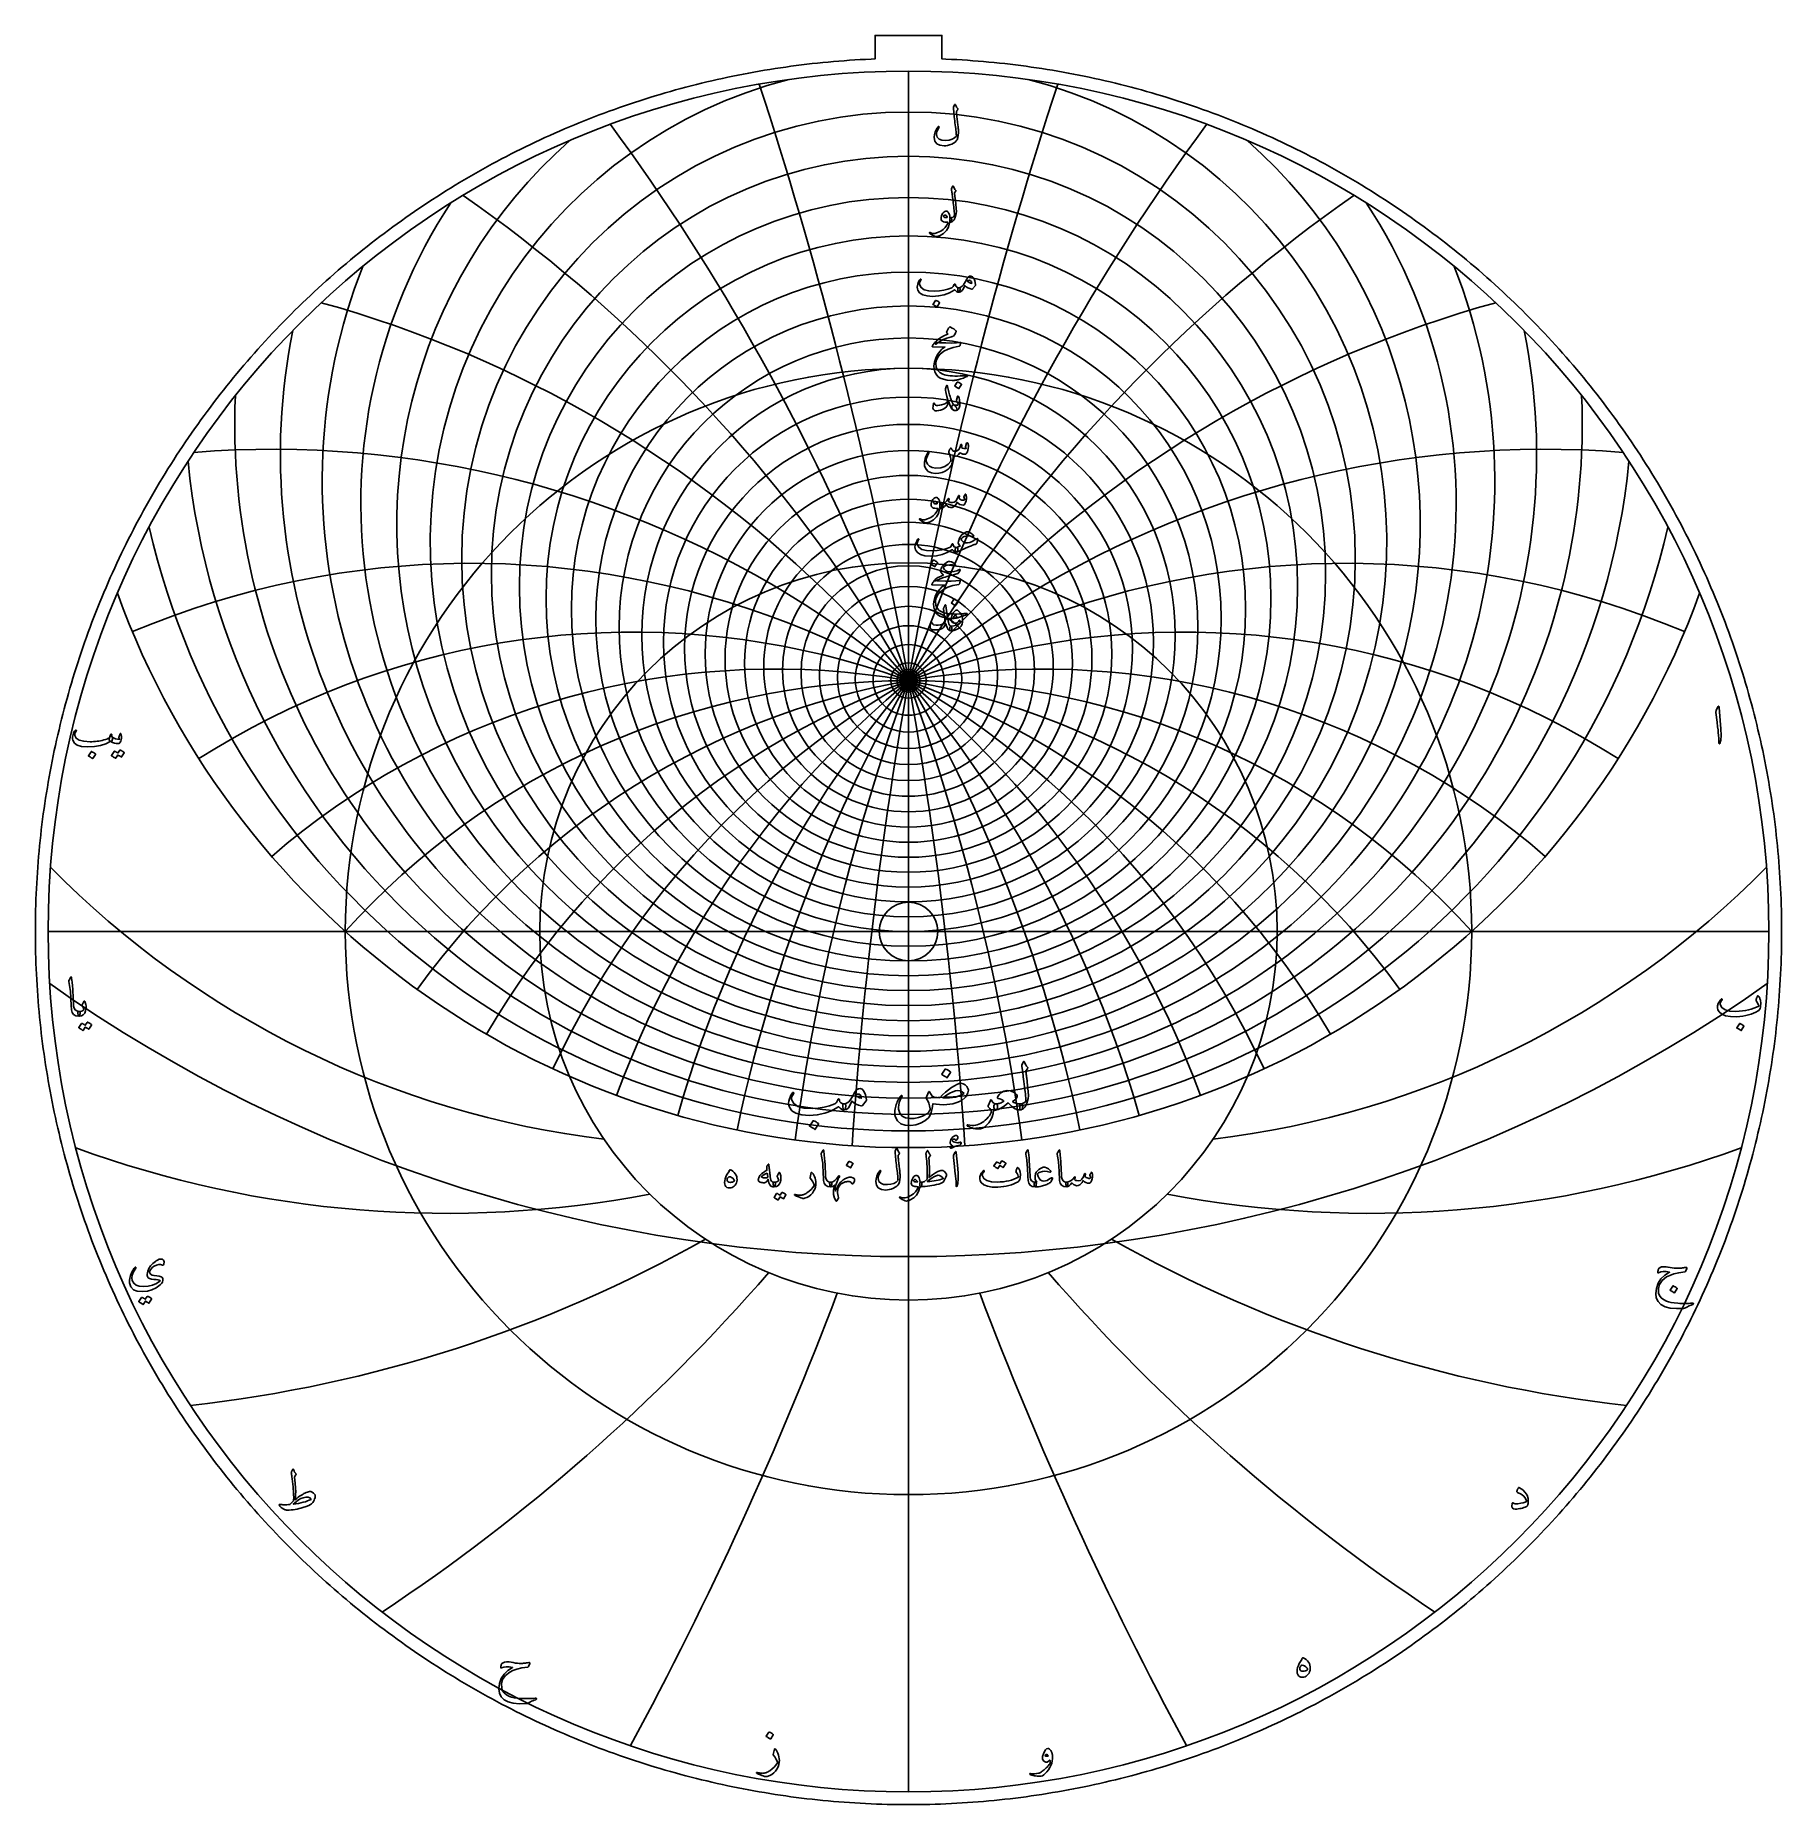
# Model space of a CAD drawing. Header units: millimetres. Extents: x -84 to 84, y -84 to 86.
import ezdxf

# ---------------------------------------------------------------- set-up
doc = ezdxf.new("R2010")
doc.units = ezdxf.units.MM
for name, color, linetype in [('CUT_INNER', 6, 'Continuous'), ('CUT_OUTER', 1, 'Continuous'), ('ENGRAVE', 7, 'Continuous'), ('ENGRAVE_FINE', 8, 'Continuous'), ('TEXT', 5, 'Continuous')]:
    doc.layers.add(name, color=color, linetype=linetype)

msp = doc.modelspace()

# ---------------------------------------------------------------- linework, layer by layer
at = {"layer": 'CUT_INNER'}
msp.add_circle((0, 0), 2.795, dxfattribs=at)
at = {"layer": 'CUT_OUTER'}
msp.add_lwpolyline([(83.5709, -0.5128), (83.5662, -1.0256), (83.5583, -1.5383), (83.5473, -2.051), (83.5332, -2.5636), (83.5159, -3.0761), (83.4954, -3.5885), (83.4718, -4.1007), (83.4451, -4.6128), (83.4152, -5.1247), (83.3822, -5.6365), (83.3461, -6.148), (83.3068, -6.6593), (83.2643, -7.1703), (83.2188, -7.6811), (83.1701, -8.1915), (83.1182, -8.7017), (83.0633, -9.2115), (83.0052, -9.721), (82.944, -10.2302), (82.8797, -10.7389), (82.8122, -11.2472), (82.7416, -11.7552), (82.668, -12.2626), (82.5912, -12.7696), (82.5112, -13.2762), (82.4282, -13.7822), (82.3421, -14.2877), (82.2529, -14.7927), (82.1606, -15.2971), (82.0652, -15.8009), (81.9667, -16.3042), (81.8651, -16.8068), (81.7604, -17.3088), (81.6527, -17.8102), (81.5419, -18.3108), (81.428, -18.8108), (81.311, -19.3101), (81.191, -19.8087), (81.0679, -20.3065), (80.9418, -20.8035), (80.8126, -21.2998), (80.6804, -21.7952), (80.5452, -22.2899), (80.4069, -22.7836), (80.2656, -23.2766), (80.1212, -23.7686), (79.9739, -24.2598), (79.8235, -24.7501), (79.6702, -25.2394), (79.5138, -25.7278), (79.3544, -26.2152), (79.1921, -26.7016), (79.0268, -27.187), (78.8585, -27.6714), (78.6872, -28.1547), (78.513, -28.637), (78.3358, -29.1182), (78.1556, -29.5983), (77.9725, -30.0773), (77.7865, -30.5552), (77.5976, -31.0319), (77.4057, -31.5075), (77.2109, -31.9818), (77.0132, -32.455), (76.8126, -32.9269), (76.6092, -33.3976), (76.4028, -33.867), (76.1936, -34.3352), (75.9814, -34.8021), (75.7665, -35.2676), (75.5486, -35.7318), (75.328, -36.1947), (75.1045, -36.6563), (74.8781, -37.1164), (74.649, -37.5751), (74.417, -38.0325), (74.1823, -38.4884), (73.9447, -38.9428), (73.7044, -39.3958), (73.4612, -39.8473), (73.2154, -40.2973), (72.9667, -40.7458), (72.7153, -41.1927), (72.4612, -41.6381), (72.2044, -42.082), (71.9448, -42.5242), (71.6825, -42.9649), (71.4175, -43.4039), (71.1499, -43.8413), (70.8795, -44.277), (70.6065, -44.7111), (70.3309, -45.1435), (70.0525, -45.5742), (69.7716, -46.0031), (69.488, -46.4304), (69.2018, -46.8559), (68.913, -47.2796), (68.6216, -47.7016), (68.3276, -48.1217), (68.0311, -48.5401), (67.7319, -48.9566), (67.4303, -49.3713), (67.1261, -49.7841), (66.8193, -50.195), (66.5101, -50.6041), (66.1983, -51.0112), (65.8841, -51.4164), (65.5674, -51.8197), (65.2482, -52.2211), (64.9265, -52.6204), (64.6024, -53.0178), (64.2759, -53.4132), (63.9469, -53.8066), (63.6156, -54.198), (63.2818, -54.5873), (62.9457, -54.9745), (62.6072, -55.3597), (62.2663, -55.7429), (61.9231, -56.1239), (61.5776, -56.5028), (61.2297, -56.8795), (60.8796, -57.2542), (60.5271, -57.6266), (60.1724, -57.9969), (59.8154, -58.365), (59.4562, -58.731), (59.0947, -59.0947), (58.731, -59.4562), (58.365, -59.8154), (57.9969, -60.1724), (57.6266, -60.5271), (57.2542, -60.8796), (56.8795, -61.2297), (56.5028, -61.5776), (56.1239, -61.9231), (55.7429, -62.2663), (55.3597, -62.6072), (54.9745, -62.9457), (54.5873, -63.2818), (54.198, -63.6156), (53.8066, -63.9469), (53.4132, -64.2759), (53.0178, -64.6024), (52.6204, -64.9265), (52.2211, -65.2482), (51.8197, -65.5674), (51.4164, -65.8841), (51.0112, -66.1983), (50.6041, -66.5101), (50.195, -66.8193), (49.7841, -67.1261), (49.3713, -67.4303), (48.9566, -67.7319), (48.5401, -68.0311), (48.1217, -68.3276), (47.7016, -68.6216), (47.2796, -68.913), (46.8559, -69.2018), (46.4304, -69.488), (46.0031, -69.7716), (45.5742, -70.0525), (45.1435, -70.3309), (44.7111, -70.6065), (44.277, -70.8795), (43.8413, -71.1499), (43.4039, -71.4175), (42.9649, -71.6825), (42.5242, -71.9448), (42.082, -72.2044), (41.6381, -72.4612), (41.1927, -72.7153), (40.7458, -72.9667), (40.2973, -73.2154), (39.8473, -73.4612), (39.3958, -73.7044), (38.9428, -73.9447), (38.4884, -74.1823), (38.0325, -74.417), (37.5751, -74.649), (37.1164, -74.8781), (36.6563, -75.1045), (36.1947, -75.328), (35.7318, -75.5486), (35.2676, -75.7665), (34.8021, -75.9814), (34.3352, -76.1936), (33.867, -76.4028), (33.3976, -76.6092), (32.9269, -76.8126), (32.455, -77.0132), (31.9818, -77.2109), (31.5075, -77.4057), (31.0319, -77.5976), (30.5552, -77.7865), (30.0773, -77.9725), (29.5983, -78.1556), (29.1182, -78.3358), (28.637, -78.513), (28.1547, -78.6872), (27.6714, -78.8585), (27.187, -79.0268), (26.7016, -79.1921), (26.2152, -79.3544), (25.7278, -79.5138), (25.2394, -79.6702), (24.7501, -79.8235), (24.2598, -79.9739), (23.7686, -80.1212), (23.2766, -80.2656), (22.7836, -80.4069), (22.2899, -80.5452), (21.7952, -80.6804), (21.2998, -80.8126), (20.8035, -80.9418), (20.3065, -81.0679), (19.8087, -81.191), (19.3101, -81.311), (18.8108, -81.428), (18.3108, -81.5419), (17.8102, -81.6527), (17.3088, -81.7604), (16.8068, -81.8651), (16.3042, -81.9667), (15.8009, -82.0652), (15.2971, -82.1606), (14.7927, -82.2529), (14.2877, -82.3421), (13.7822, -82.4282), (13.2762, -82.5112), (12.7696, -82.5912), (12.2626, -82.668), (11.7552, -82.7416), (11.2472, -82.8122), (10.7389, -82.8797), (10.2302, -82.944), (9.721, -83.0052), (9.2115, -83.0633), (8.7017, -83.1182), (8.1915, -83.1701), (7.6811, -83.2188), (7.1703, -83.2643), (6.6593, -83.3068), (6.148, -83.3461), (5.6365, -83.3822), (5.1247, -83.4152), (4.6128, -83.4451), (4.1007, -83.4718), (3.5885, -83.4954), (3.0761, -83.5159), (2.5636, -83.5332), (2.051, -83.5473), (1.5383, -83.5583), (1.0256, -83.5662), (0.5128, -83.5709), (0, -83.5725), (-0.5128, -83.5709), (-1.0256, -83.5662), (-1.5383, -83.5583), (-2.051, -83.5473), (-2.5636, -83.5332), (-3.0761, -83.5159), (-3.5885, -83.4954), (-4.1007, -83.4718), (-4.6128, -83.4451), (-5.1247, -83.4152), (-5.6365, -83.3822), (-6.148, -83.3461), (-6.6593, -83.3068), (-7.1703, -83.2643), (-7.6811, -83.2188), (-8.1915, -83.1701), (-8.7017, -83.1182), (-9.2115, -83.0633), (-9.721, -83.0052), (-10.2302, -82.944), (-10.7389, -82.8797), (-11.2472, -82.8122), (-11.7552, -82.7416), (-12.2626, -82.668), (-12.7696, -82.5912), (-13.2762, -82.5112), (-13.7822, -82.4282), (-14.2877, -82.3421), (-14.7927, -82.2529), (-15.2971, -82.1606), (-15.8009, -82.0652), (-16.3042, -81.9667), (-16.8068, -81.8651), (-17.3088, -81.7604), (-17.8102, -81.6527), (-18.3108, -81.5419), (-18.8108, -81.428), (-19.3101, -81.311), (-19.8087, -81.191), (-20.3065, -81.0679), (-20.8035, -80.9418), (-21.2998, -80.8126), (-21.7952, -80.6804), (-22.2899, -80.5452), (-22.7836, -80.4069), (-23.2766, -80.2656), (-23.7686, -80.1212), (-24.2598, -79.9739), (-24.7501, -79.8235), (-25.2394, -79.6702), (-25.7278, -79.5138), (-26.2152, -79.3544), (-26.7016, -79.1921), (-27.187, -79.0268), (-27.6714, -78.8585), (-28.1547, -78.6872), (-28.637, -78.513), (-29.1182, -78.3358), (-29.5983, -78.1556), (-30.0773, -77.9725), (-30.5552, -77.7865), (-31.0319, -77.5976), (-31.5075, -77.4057), (-31.9818, -77.2109), (-32.455, -77.0132), (-32.9269, -76.8126), (-33.3976, -76.6092), (-33.867, -76.4028), (-34.3352, -76.1936), (-34.8021, -75.9814), (-35.2676, -75.7665), (-35.7318, -75.5486), (-36.1947, -75.328), (-36.6563, -75.1045), (-37.1164, -74.8781), (-37.5751, -74.649), (-38.0325, -74.417), (-38.4884, -74.1823), (-38.9428, -73.9447), (-39.3958, -73.7044), (-39.8473, -73.4612), (-40.2973, -73.2154), (-40.7458, -72.9667), (-41.1927, -72.7153), (-41.6381, -72.4612), (-42.082, -72.2044), (-42.5242, -71.9448), (-42.9649, -71.6825), (-43.4039, -71.4175), (-43.8413, -71.1499), (-44.277, -70.8795), (-44.7111, -70.6065), (-45.1435, -70.3309), (-45.5742, -70.0525), (-46.0031, -69.7716), (-46.4304, -69.488), (-46.8559, -69.2018), (-47.2796, -68.913), (-47.7016, -68.6216), (-48.1217, -68.3276), (-48.5401, -68.0311), (-48.9566, -67.7319), (-49.3713, -67.4303), (-49.7841, -67.1261), (-50.195, -66.8193), (-50.6041, -66.5101), (-51.0112, -66.1983), (-51.4164, -65.8841), (-51.8197, -65.5674), (-52.2211, -65.2482), (-52.6204, -64.9265), (-53.0178, -64.6024), (-53.4132, -64.2759), (-53.8066, -63.9469), (-54.198, -63.6156), (-54.5873, -63.2818), (-54.9745, -62.9457), (-55.3597, -62.6072), (-55.7429, -62.2663), (-56.1239, -61.9231), (-56.5028, -61.5776), (-56.8795, -61.2297), (-57.2542, -60.8796), (-57.6266, -60.5271), (-57.9969, -60.1724), (-58.365, -59.8154), (-58.731, -59.4562), (-59.0947, -59.0947), (-59.4562, -58.731), (-59.8154, -58.365), (-60.1724, -57.9969), (-60.5271, -57.6266), (-60.8796, -57.2542), (-61.2297, -56.8795), (-61.5776, -56.5028), (-61.9231, -56.1239), (-62.2663, -55.7429), (-62.6072, -55.3597), (-62.9457, -54.9745), (-63.2818, -54.5873), (-63.6156, -54.198), (-63.9469, -53.8066), (-64.2759, -53.4132), (-64.6024, -53.0178), (-64.9265, -52.6204), (-65.2482, -52.2211), (-65.5674, -51.8197), (-65.8841, -51.4164), (-66.1983, -51.0112), (-66.5101, -50.6041), (-66.8193, -50.195), (-67.1261, -49.7841), (-67.4303, -49.3713), (-67.7319, -48.9566), (-68.0311, -48.5401), (-68.3276, -48.1217), (-68.6216, -47.7016), (-68.913, -47.2796), (-69.2018, -46.8559), (-69.488, -46.4304), (-69.7716, -46.0031), (-70.0525, -45.5742), (-70.3309, -45.1435), (-70.6065, -44.7111), (-70.8795, -44.277), (-71.1499, -43.8413), (-71.4175, -43.4039), (-71.6825, -42.9649), (-71.9448, -42.5242), (-72.2044, -42.082), (-72.4612, -41.6381), (-72.7153, -41.1927), (-72.9667, -40.7458), (-73.2154, -40.2973), (-73.4612, -39.8473), (-73.7044, -39.3958), (-73.9447, -38.9428), (-74.1823, -38.4884), (-74.417, -38.0325), (-74.649, -37.5751), (-74.8781, -37.1164), (-75.1045, -36.6563), (-75.328, -36.1947), (-75.5486, -35.7318), (-75.7665, -35.2676), (-75.9814, -34.8021), (-76.1936, -34.3352), (-76.4028, -33.867), (-76.6092, -33.3976), (-76.8126, -32.9269), (-77.0132, -32.455), (-77.2109, -31.9818), (-77.4057, -31.5075), (-77.5976, -31.0319), (-77.7865, -30.5552), (-77.9725, -30.0773), (-78.1556, -29.5983), (-78.3358, -29.1182), (-78.513, -28.637), (-78.6872, -28.1547), (-78.8585, -27.6714), (-79.0268, -27.187), (-79.1921, -26.7016), (-79.3544, -26.2152), (-79.5138, -25.7278), (-79.6702, -25.2394), (-79.8235, -24.7501), (-79.9739, -24.2598), (-80.1212, -23.7686), (-80.2656, -23.2766), (-80.4069, -22.7836), (-80.5452, -22.2899), (-80.6804, -21.7952), (-80.8126, -21.2998), (-80.9418, -20.8035), (-81.0679, -20.3065), (-81.191, -19.8087), (-81.311, -19.3101), (-81.428, -18.8108), (-81.5419, -18.3108), (-81.6527, -17.8102), (-81.7604, -17.3088), (-81.8651, -16.8068), (-81.9667, -16.3042), (-82.0652, -15.8009), (-82.1606, -15.2971), (-82.2529, -14.7927), (-82.3421, -14.2877), (-82.4282, -13.7822), (-82.5112, -13.2762), (-82.5912, -12.7696), (-82.668, -12.2626), (-82.7416, -11.7552), (-82.8122, -11.2472), (-82.8797, -10.7389), (-82.944, -10.2302), (-83.0052, -9.721), (-83.0633, -9.2115), (-83.1182, -8.7017), (-83.1701, -8.1915), (-83.2188, -7.6811), (-83.2643, -7.1703), (-83.3068, -6.6593), (-83.3461, -6.148), (-83.3822, -5.6365), (-83.4152, -5.1247), (-83.4451, -4.6128), (-83.4718, -4.1007), (-83.4954, -3.5885), (-83.5159, -3.0761), (-83.5332, -2.5636), (-83.5473, -2.051), (-83.5583, -1.5383), (-83.5662, -1.0256), (-83.5709, -0.5128), (-83.5725, 0), (-83.5709, 0.5128), (-83.5662, 1.0256), (-83.5583, 1.5383), (-83.5473, 2.051), (-83.5332, 2.5636), (-83.5159, 3.0761), (-83.4954, 3.5885), (-83.4718, 4.1007), (-83.4451, 4.6128), (-83.4152, 5.1247), (-83.3822, 5.6365), (-83.3461, 6.148), (-83.3068, 6.6593), (-83.2643, 7.1703), (-83.2188, 7.6811), (-83.1701, 8.1915), (-83.1182, 8.7017), (-83.0633, 9.2115), (-83.0052, 9.721), (-82.944, 10.2302), (-82.8797, 10.7389), (-82.8122, 11.2472), (-82.7416, 11.7552), (-82.668, 12.2626), (-82.5912, 12.7696), (-82.5112, 13.2762), (-82.4282, 13.7822), (-82.3421, 14.2877), (-82.2529, 14.7927), (-82.1606, 15.2971), (-82.0652, 15.8009), (-81.9667, 16.3042), (-81.8651, 16.8068), (-81.7604, 17.3088), (-81.6527, 17.8102), (-81.5419, 18.3108), (-81.428, 18.8108), (-81.311, 19.3101), (-81.191, 19.8087), (-81.0679, 20.3065), (-80.9418, 20.8035), (-80.8126, 21.2998), (-80.6804, 21.7952), (-80.5452, 22.2899), (-80.4069, 22.7836), (-80.2656, 23.2766), (-80.1212, 23.7686), (-79.9739, 24.2598), (-79.8235, 24.7501), (-79.6702, 25.2394), (-79.5138, 25.7278), (-79.3544, 26.2152), (-79.1921, 26.7016), (-79.0268, 27.187), (-78.8585, 27.6714), (-78.6872, 28.1547), (-78.513, 28.637), (-78.3358, 29.1182), (-78.1556, 29.5983), (-77.9725, 30.0773), (-77.7865, 30.5552), (-77.5976, 31.0319), (-77.4057, 31.5075), (-77.2109, 31.9818), (-77.0132, 32.455), (-76.8126, 32.9269), (-76.6092, 33.3976), (-76.4028, 33.867), (-76.1936, 34.3352), (-75.9814, 34.8021), (-75.7665, 35.2676), (-75.5486, 35.7318), (-75.328, 36.1947), (-75.1045, 36.6563), (-74.8781, 37.1164), (-74.649, 37.5751), (-74.417, 38.0325), (-74.1823, 38.4884), (-73.9447, 38.9428), (-73.7044, 39.3958), (-73.4612, 39.8473), (-73.2154, 40.2973), (-72.9667, 40.7458), (-72.7153, 41.1927), (-72.4612, 41.6381), (-72.2044, 42.082), (-71.9448, 42.5242), (-71.6825, 42.9649), (-71.4175, 43.4039), (-71.1499, 43.8413), (-70.8795, 44.277), (-70.6065, 44.7111), (-70.3309, 45.1435), (-70.0525, 45.5742), (-69.7716, 46.0031), (-69.488, 46.4304), (-69.2018, 46.8559), (-68.913, 47.2796), (-68.6216, 47.7016), (-68.3276, 48.1217), (-68.0311, 48.5401), (-67.7319, 48.9566), (-67.4303, 49.3713), (-67.1261, 49.7841), (-66.8193, 50.195), (-66.5101, 50.6041), (-66.1983, 51.0112), (-65.8841, 51.4164), (-65.5674, 51.8197), (-65.2482, 52.2211), (-64.9265, 52.6204), (-64.6024, 53.0178), (-64.2759, 53.4132), (-63.9469, 53.8066), (-63.6156, 54.198), (-63.2818, 54.5873), (-62.9457, 54.9745), (-62.6072, 55.3597), (-62.2663, 55.7429), (-61.9231, 56.1239), (-61.5776, 56.5028), (-61.2297, 56.8795), (-60.8796, 57.2542), (-60.5271, 57.6266), (-60.1724, 57.9969), (-59.8154, 58.365), (-59.4562, 58.731), (-59.0947, 59.0947), (-58.731, 59.4562), (-58.365, 59.8154), (-57.9969, 60.1724), (-57.6266, 60.5271), (-57.2542, 60.8796), (-56.8795, 61.2297), (-56.5028, 61.5776), (-56.1239, 61.9231), (-55.7429, 62.2663), (-55.3597, 62.6072), (-54.9745, 62.9457), (-54.5873, 63.2818), (-54.198, 63.6156), (-53.8066, 63.9469), (-53.4132, 64.2759), (-53.0178, 64.6024), (-52.6204, 64.9265), (-52.2211, 65.2482), (-51.8197, 65.5674), (-51.4164, 65.8841), (-51.0112, 66.1983), (-50.6041, 66.5101), (-50.195, 66.8193), (-49.7841, 67.1261), (-49.3713, 67.4303), (-48.9566, 67.7319), (-48.5401, 68.0311), (-48.1217, 68.3276), (-47.7016, 68.6216), (-47.2796, 68.913), (-46.8559, 69.2018), (-46.4304, 69.488), (-46.0031, 69.7716), (-45.5742, 70.0525), (-45.1435, 70.3309), (-44.7111, 70.6065), (-44.277, 70.8795), (-43.8413, 71.1499), (-43.4039, 71.4175), (-42.9649, 71.6825), (-42.5242, 71.9448), (-42.082, 72.2044), (-41.6381, 72.4612), (-41.1927, 72.7153), (-40.7458, 72.9667), (-40.2973, 73.2154), (-39.8473, 73.4612), (-39.3958, 73.7044), (-38.9428, 73.9447), (-38.4884, 74.1823), (-38.0325, 74.417), (-37.5751, 74.649), (-37.1164, 74.8781), (-36.6563, 75.1045), (-36.1947, 75.328), (-35.7318, 75.5486), (-35.2676, 75.7665), (-34.8021, 75.9814), (-34.3352, 76.1936), (-33.867, 76.4028), (-33.3976, 76.6092), (-32.9269, 76.8126), (-32.455, 77.0132), (-31.9818, 77.2109), (-31.5075, 77.4057), (-31.0319, 77.5976), (-30.5552, 77.7865), (-30.0773, 77.9725), (-29.5983, 78.1556), (-29.1182, 78.3358), (-28.637, 78.513), (-28.1547, 78.6872), (-27.6714, 78.8585), (-27.187, 79.0268), (-26.7016, 79.1921), (-26.2152, 79.3544), (-25.7278, 79.5138), (-25.2394, 79.6702), (-24.7501, 79.8235), (-24.2598, 79.9739), (-23.7686, 80.1212), (-23.2766, 80.2656), (-22.7836, 80.4069), (-22.2899, 80.5452), (-21.7952, 80.6804), (-21.2998, 80.8126), (-20.8035, 80.9418), (-20.3065, 81.0679), (-19.8087, 81.191), (-19.3101, 81.311), (-18.8108, 81.428), (-18.3108, 81.5419), (-17.8102, 81.6527), (-17.3088, 81.7604), (-16.8068, 81.8651), (-16.3042, 81.9667), (-15.8009, 82.0652), (-15.2971, 82.1606), (-14.7927, 82.2529), (-14.2877, 82.3421), (-13.7822, 82.4282), (-13.2762, 82.5112), (-12.7696, 82.5912), (-12.2626, 82.668), (-11.7552, 82.7416), (-11.2472, 82.8122), (-10.7389, 82.8797), (-10.2302, 82.944), (-9.721, 83.0052), (-9.2115, 83.0633), (-8.7017, 83.1182), (-8.1915, 83.1701), (-7.6811, 83.2188), (-7.1703, 83.2643), (-6.6593, 83.3068), (-6.148, 83.3461), (-5.6365, 83.3822), (-5.1247, 83.4152), (-4.6128, 83.4451), (-4.1007, 83.4718), (-3.5885, 83.4954), (-3.2025, 83.5108), (-3.2025, 85.7685), (3.2025, 85.7685), (3.2025, 83.5108), (3.5885, 83.4954), (4.1007, 83.4718), (4.6128, 83.4451), (5.1247, 83.4152), (5.6365, 83.3822), (6.148, 83.3461), (6.6593, 83.3068), (7.1703, 83.2643), (7.6811, 83.2188), (8.1915, 83.1701), (8.7017, 83.1182), (9.2115, 83.0633), (9.721, 83.0052), (10.2302, 82.944), (10.7389, 82.8797), (11.2472, 82.8122), (11.7552, 82.7416), (12.2626, 82.668), (12.7696, 82.5912), (13.2762, 82.5112), (13.7822, 82.4282), (14.2877, 82.3421), (14.7927, 82.2529), (15.2971, 82.1606), (15.8009, 82.0652), (16.3042, 81.9667), (16.8068, 81.8651), (17.3088, 81.7604), (17.8102, 81.6527), (18.3108, 81.5419), (18.8108, 81.428), (19.3101, 81.311), (19.8087, 81.191), (20.3065, 81.0679), (20.8035, 80.9418), (21.2998, 80.8126), (21.7952, 80.6804), (22.2899, 80.5452), (22.7836, 80.4069), (23.2766, 80.2656), (23.7686, 80.1212), (24.2598, 79.9739), (24.7501, 79.8235), (25.2394, 79.6702), (25.7278, 79.5138), (26.2152, 79.3544), (26.7016, 79.1921), (27.187, 79.0268), (27.6714, 78.8585), (28.1547, 78.6872), (28.637, 78.513), (29.1182, 78.3358), (29.5983, 78.1556), (30.0773, 77.9725), (30.5552, 77.7865), (31.0319, 77.5976), (31.5075, 77.4057), (31.9818, 77.2109), (32.455, 77.0132), (32.9269, 76.8126), (33.3976, 76.6092), (33.867, 76.4028), (34.3352, 76.1936), (34.8021, 75.9814), (35.2676, 75.7665), (35.7318, 75.5486), (36.1947, 75.328), (36.6563, 75.1045), (37.1164, 74.8781), (37.5751, 74.649), (38.0325, 74.417), (38.4884, 74.1823), (38.9428, 73.9447), (39.3958, 73.7044), (39.8473, 73.4612), (40.2973, 73.2154), (40.7458, 72.9667), (41.1927, 72.7153), (41.6381, 72.4612), (42.082, 72.2044), (42.5242, 71.9448), (42.9649, 71.6825), (43.4039, 71.4175), (43.8413, 71.1499), (44.277, 70.8795), (44.7111, 70.6065), (45.1435, 70.3309), (45.5742, 70.0525), (46.0031, 69.7716), (46.4304, 69.488), (46.8559, 69.2018), (47.2796, 68.913), (47.7016, 68.6216), (48.1217, 68.3276), (48.5401, 68.0311), (48.9566, 67.7319), (49.3713, 67.4303), (49.7841, 67.1261), (50.195, 66.8193), (50.6041, 66.5101), (51.0112, 66.1983), (51.4164, 65.8841), (51.8197, 65.5674), (52.2211, 65.2482), (52.6204, 64.9265), (53.0178, 64.6024), (53.4132, 64.2759), (53.8066, 63.9469), (54.198, 63.6156), (54.5873, 63.2818), (54.9745, 62.9457), (55.3597, 62.6072), (55.7429, 62.2663), (56.1239, 61.9231), (56.5028, 61.5776), (56.8795, 61.2297), (57.2542, 60.8796), (57.6266, 60.5271), (57.9969, 60.1724), (58.365, 59.8154), (58.731, 59.4562), (59.0947, 59.0947), (59.4562, 58.731), (59.8154, 58.365), (60.1724, 57.9969), (60.5271, 57.6266), (60.8796, 57.2542), (61.2297, 56.8795), (61.5776, 56.5028), (61.9231, 56.1239), (62.2663, 55.7429), (62.6072, 55.3597), (62.9457, 54.9745), (63.2818, 54.5873), (63.6156, 54.198), (63.9469, 53.8066), (64.2759, 53.4132), (64.6024, 53.0178), (64.9265, 52.6204), (65.2482, 52.2211), (65.5674, 51.8197), (65.8841, 51.4164), (66.1983, 51.0112), (66.5101, 50.6041), (66.8193, 50.195), (67.1261, 49.7841), (67.4303, 49.3713), (67.7319, 48.9566), (68.0311, 48.5401), (68.3276, 48.1217), (68.6216, 47.7016), (68.913, 47.2796), (69.2018, 46.8559), (69.488, 46.4304), (69.7716, 46.0031), (70.0525, 45.5742), (70.3309, 45.1435), (70.6065, 44.7111), (70.8795, 44.277), (71.1499, 43.8413), (71.4175, 43.4039), (71.6825, 42.9649), (71.9448, 42.5242), (72.2044, 42.082), (72.4612, 41.6381), (72.7153, 41.1927), (72.9667, 40.7458), (73.2154, 40.2973), (73.4612, 39.8473), (73.7044, 39.3958), (73.9447, 38.9428), (74.1823, 38.4884), (74.417, 38.0325), (74.649, 37.5751), (74.8781, 37.1164), (75.1045, 36.6563), (75.328, 36.1947), (75.5486, 35.7318), (75.7665, 35.2676), (75.9814, 34.8021), (76.1936, 34.3352), (76.4028, 33.867), (76.6092, 33.3976), (76.8126, 32.9269), (77.0132, 32.455), (77.2109, 31.9818), (77.4057, 31.5075), (77.5976, 31.0319), (77.7865, 30.5552), (77.9725, 30.0773), (78.1556, 29.5983), (78.3358, 29.1182), (78.513, 28.637), (78.6872, 28.1547), (78.8585, 27.6714), (79.0268, 27.187), (79.1921, 26.7016), (79.3544, 26.2152), (79.5138, 25.7278), (79.6702, 25.2394), (79.8235, 24.7501), (79.9739, 24.2598), (80.1212, 23.7686), (80.2656, 23.2766), (80.4069, 22.7836), (80.5452, 22.2899), (80.6804, 21.7952), (80.8126, 21.2998), (80.9418, 20.8035), (81.0679, 20.3065), (81.191, 19.8087), (81.311, 19.3101), (81.428, 18.8108), (81.5419, 18.3108), (81.6527, 17.8102), (81.7604, 17.3088), (81.8651, 16.8068), (81.9667, 16.3042), (82.0652, 15.8009), (82.1606, 15.2971), (82.2529, 14.7927), (82.3421, 14.2877), (82.4282, 13.7822), (82.5112, 13.2762), (82.5912, 12.7696), (82.668, 12.2626), (82.7416, 11.7552), (82.8122, 11.2472), (82.8797, 10.7389), (82.944, 10.2302), (83.0052, 9.721), (83.0633, 9.2115), (83.1182, 8.7017), (83.1701, 8.1915), (83.2188, 7.6811), (83.2643, 7.1703), (83.3068, 6.6593), (83.3461, 6.148), (83.3822, 5.6365), (83.4152, 5.1247), (83.4451, 4.6128), (83.4718, 4.1007), (83.4954, 3.5885), (83.5159, 3.0761), (83.5332, 2.5636), (83.5473, 2.051), (83.5583, 1.5383), (83.5662, 1.0256), (83.5709, 0.5128), (83.5725, 0)], close=True, dxfattribs=at)
at = {"layer": 'ENGRAVE'}
for points in [[(0, -82.35), (0, 82.35)], [(-82.35, 0), (82.35, 0)], [(0, -82.35), (0, -35.2859)]]:
    msp.add_lwpolyline(points, dxfattribs=at)
for centre, radius in [((0, 0), 82.35), ((0, 34.2644), 39.9301), ((0, 29.108), 27.6965), ((0, 0), 53.9054), ((0, 26.0948), 17.557), ((0, 0), 35.2859), ((0, 24.5004), 8.5329), ((0, 24.0002), 1.098)]:
    msp.add_circle(centre, radius, dxfattribs=at)
for centre, radius, start, end in [((0, 43.17), 56.1115, 158.578774, 21.421226), ((0, 59.8681), 80.5604, 199.959035, 340.040965), ((0, -48.5367), 72.5369, 42, 138), ((0, -48.5367), 72.5369, 42, 138), ((-18.4387, 68.8141), 89.3373, 224.535726, 263.111304), ((18.4387, 68.8141), 89.3373, 276.888696, 315.464274), ((-44.2224, 76.5954), 103.5774, 249.96829, 280.828753), ((44.2224, 76.5954), 103.5774, 259.171247, 290.03171), ((-82.945, 82.945), 129.0951, 276.322674, 299.468021), ((82.945, 82.945), 129.0951, 240.531979, 263.677326), ((-151.8041, 87.6441), 183.3897, 303.578009, 319.00824), ((151.8041, 87.6441), 183.3897, 220.99176, 236.421991), ((-337.8638, 90.5303), 353.9117, 331.575844, 339.290959), ((337.8638, 90.5303), 353.9117, 200.709041, 208.424156)]:
    msp.add_arc(centre, radius, start, end, dxfattribs=at)
at = {"layer": 'ENGRAVE_FINE'}
for centre, radius in [((0, 35.6681), 42.7648), ((0, 33.0042), 37.2467), ((0, 31.8713), 34.6964), ((0, 30.8518), 32.2634), ((0, 29.934), 29.934), ((0, 28.3653), 25.5402), ((0, 27.6984), 23.456), ((0, 27.1012), 21.4355), ((0, 26.5682), 19.4714), ((0, 25.6769), 15.6862), ((0, 25.3113), 13.8533), ((0, 24.9949), 12.0533), ((0, 24.7253), 10.2813), ((0, 24.3186), 6.8037), ((0, 24.1786), 5.0897), ((0, 24.0793), 3.3869), ((0, 24.02), 1.6916)]:
    msp.add_circle(centre, radius, dxfattribs=at)
for centre, radius, start, end in [((0, 37.2347), 45.7724, 104.505507, 75.494493), ((-411.3773, -48.5367), 417.7235, 3.846969, 18.080135), ((-411.3773, -48.5367), 417.7235, 3.846969, 18.080135), ((411.3773, -48.5367), 417.7235, 161.919865, 176.153031), ((411.3773, -48.5367), 417.7235, 161.919865, 176.153031), ((-199.2936, -48.5367), 212.0838, 7.744385, 36.376389), ((-199.2936, -48.5367), 212.0838, 7.744385, 36.376389), ((199.2936, -48.5367), 212.0838, 143.623611, 172.255615), ((199.2936, -48.5367), 212.0838, 143.623611, 172.255615), ((0, 38.9874), 48.9782, 131.44749, 48.55251), ((0, 40.9545), 52.4125, 146.69677, 33.30323), ((-125.6376, -48.5367), 145.0738, 11.745134, 55.103196), ((-125.6376, -48.5367), 145.0738, 11.745134, 55.103196), ((125.6376, -48.5367), 145.0738, 124.896804, 168.254866), ((125.6376, -48.5367), 145.0738, 124.896804, 168.254866), ((-86.4461, -48.5367), 112.8474, 15.907198, 74.457561), ((-86.4461, -48.5367), 112.8474, 15.907198, 74.457561), ((86.4461, -48.5367), 112.8474, 105.542439, 164.092802), ((86.4461, -48.5367), 112.8474, 105.542439, 164.092802), ((0, 45.6757), 60.1196, 168.649585, 11.350415), ((0, 48.5238), 64.4913, 177.547342, 2.452658), ((-60.8657, -48.5367), 94.6902, 20.296793, 94.565762), ((-60.8657, -48.5367), 94.6902, 20.296793, 94.565762), ((60.8657, -48.5367), 94.6902, 85.434238, 159.703207), ((60.8657, -48.5367), 94.6902, 85.434238, 159.703207), ((0, 51.7793), 69.2943, 185.608142, 354.391858), ((0, 55.5252), 74.6141, 193.034463, 346.965537), ((-41.8792, -48.5367), 83.7584, 24.992282, 112.762358), ((-41.8792, -48.5367), 83.7584, 24.992282, 112.762358), ((41.8792, -48.5367), 83.7584, 67.237642, 155.007718), ((41.8792, -48.5367), 83.7584, 67.237642, 155.007718), ((-26.4013, -48.5367), 77.1922, 30.089288, 122.535602), ((-26.4013, -48.5367), 77.1922, 30.089288, 122.535602), ((26.4013, -48.5367), 77.1922, 57.464398, 149.910712), ((26.4013, -48.5367), 77.1922, 57.464398, 149.910712), ((-12.7902, -48.5367), 73.6559, 35.707517, 130.834526), ((-12.7902, -48.5367), 73.6559, 35.707517, 130.834526), ((12.7902, -48.5367), 73.6559, 49.165474, 144.292483), ((12.7902, -48.5367), 73.6559, 49.165474, 144.292483), ((0, 111.2414), 142.3637, 234.73332, 305.26668)]:
    msp.add_arc(centre, radius, start, end, dxfattribs=at)
at = {"layer": 'TEXT'}
for points in [[(4.4099, 79.1263), (4.4185, 79.1412), (4.4294, 79.1519), (4.4428, 79.1583), (4.4586, 79.1604), (4.4745, 79.1577), (4.4879, 79.1495), (4.4988, 79.1358), (4.5073, 79.1166), (4.5527, 79.0049), (4.6011, 78.9084), (4.6525, 78.8271), (4.707, 78.7611), (4.7231, 78.7373), (4.7277, 78.7099), (4.7207, 78.6789), (4.7021, 78.6442), (4.6903, 78.6274), (4.679, 78.6113), (4.6684, 78.5958), (4.6583, 78.5809), (4.6489, 78.5669), (4.64, 78.5541), (4.6318, 78.5425), (4.6242, 78.5322), (4.6114, 78.5133), (4.6023, 78.4908), (4.5968, 78.4646), (4.595, 78.4348), (4.6008, 78.3506), (4.6084, 78.2588), (4.6178, 78.1594), (4.6291, 78.0524), (4.6419, 77.9378), (4.6559, 77.8156), (4.6711, 77.6858), (4.6875, 77.5484), (4.7059, 77.4113), (4.7222, 77.2824), (4.7364, 77.1617), (4.7484, 77.0492), (4.7586, 76.9446), (4.7673, 76.8477), (4.7744, 76.7584), (4.7801, 76.6766), (4.7865, 76.4346), (4.7667, 76.2054), (4.7207, 75.989), (4.6486, 75.7854), (4.5783, 75.6658), (4.4696, 75.5553), (4.3226, 75.4539), (4.1372, 75.3617), (3.9363, 75.2853), (3.7476, 75.2314), (3.571, 75.2001), (3.4067, 75.1912), (2.9951, 75.2478), (2.7005, 75.4031), (2.5227, 75.6569), (2.4619, 76.0094), (2.4832, 76.2721), (2.552, 76.5293), (2.6682, 76.781), (2.832, 77.0273), (2.8445, 77.0416), (2.8576, 77.0504), (2.8713, 77.0538), (2.8856, 77.0516), (2.9008, 77.0458), (2.9124, 77.0382), (2.9203, 77.0288), (2.9245, 77.0175), (2.9276, 77.0008), (2.927, 76.9847), (2.9227, 76.9691), (2.9148, 76.9542), (2.8031, 76.7366), (2.7261, 76.5512), (2.6838, 76.3981), (2.6762, 76.2773), (2.7574, 76.017), (2.9331, 75.8353), (3.203, 75.7321), (3.5674, 75.7075), (3.8958, 75.7431), (4.1749, 75.8256), (4.4048, 75.9549), (4.5853, 76.1312), (4.5815, 76.2162), (4.5749, 76.3156), (4.5656, 76.4293), (4.5536, 76.5573), (4.5385, 76.6999), (4.5201, 76.8574), (4.4984, 77.0299), (4.4732, 77.2172), (4.4495, 77.4105), (4.427, 77.6007), (4.4057, 77.7879), (4.3856, 77.9721), (4.367, 78.1532), (4.3503, 78.3313), (4.3354, 78.5063), (4.3223, 78.6783), (4.3028, 78.8439), (4.3037, 78.8627), (4.3064, 78.8804), (4.311, 78.8968), (4.3174, 78.912)], [(4.1153, 71.0904), (4.1482, 71.1699), (4.1737, 71.2329), (4.192, 71.2795), (4.2029, 71.3096), (4.2115, 71.3288), (4.2224, 71.3425), (4.2358, 71.3507), (4.2517, 71.3534), (4.2696, 71.3504), (4.2845, 71.3412), (4.2964, 71.326), (4.3052, 71.3047), (4.3457, 71.2003), (4.3941, 71.1063), (4.4504, 71.0226), (4.5146, 70.9492), (4.5326, 70.9258), (4.5378, 70.8993), (4.5302, 70.8697), (4.5098, 70.8372), (4.4026, 70.6862), (4.4099, 70.6186), (4.4172, 70.5523), (4.4245, 70.4871), (4.4318, 70.4232), (4.4392, 70.3605), (4.4465, 70.299), (4.4538, 70.2388), (4.4611, 70.1797), (4.5283, 69.633), (4.5694, 69.2057), (4.5843, 68.8976), (4.5731, 68.7089), (4.4812, 68.3665), (4.3612, 68.1135), (4.2133, 67.9501), (4.0374, 67.8761), (4.0325, 67.8761), (4.0276, 67.8761), (4.0228, 67.8761), (4.0179, 67.8761), (3.989, 67.9035), (3.9704, 67.9662), (3.9622, 68.0642), (3.9643, 68.1976), (3.9689, 68.2469), (3.9826, 68.2828), (4.0054, 68.3053), (4.0374, 68.3144), (4.1609, 68.3391), (4.2638, 68.3838), (4.346, 68.4487), (4.4075, 68.5336), (4.4034, 68.6356), (4.3959, 68.7515), (4.3851, 68.8815), (4.371, 69.0255), (4.3538, 69.1828), (4.3338, 69.353), (4.3112, 69.5359), (4.2857, 69.7317), (4.2623, 69.924), (4.2407, 70.0969), (4.2209, 70.2503), (4.2029, 70.3843), (4.1874, 70.4987), (4.1749, 70.5937), (4.1655, 70.6692), (4.1591, 70.7252), (4.1104, 71.0028), (4.1089, 71.0302), (4.1092, 71.0539), (4.1113, 71.074), (4.1153, 71.0904)], [(3.94, 67.8226), (3.8258, 67.4217), (3.6344, 67.0859), (3.3656, 66.8153), (3.0195, 66.6099), (2.9711, 66.589), (2.9233, 66.5703), (2.8761, 66.5537), (2.8296, 66.5393), (2.7839, 66.5272), (2.7395, 66.518), (2.6962, 66.5114), (2.6542, 66.5076), (2.5495, 66.5225), (2.4107, 66.577), (2.2378, 66.6711), (2.0309, 66.8047), (2.0086, 66.8239), (1.9955, 66.8424), (1.9916, 66.8604), (1.9968, 66.8777), (2.0083, 66.8911), (2.0236, 66.8972), (2.0424, 66.896), (2.0649, 66.8875), (2.2801, 66.8178), (2.5215, 66.8181), (2.7891, 66.8884), (3.0828, 67.0287), (3.3227, 67.1916), (3.5211, 67.383), (3.6782, 67.6031), (3.7939, 67.8518), (3.7929, 67.8606), (3.7902, 67.8676), (3.7856, 67.8728), (3.7792, 67.8761), (3.6115, 67.8859), (3.4688, 67.9053), (3.351, 67.9346), (3.2581, 67.9735), (3.1863, 68.0338), (3.1413, 68.1172), (3.123, 68.2237), (3.1315, 68.3534), (3.1343, 68.3706), (3.1376, 68.3881), (3.1416, 68.4059), (3.1461, 68.424), (3.1513, 68.4427), (3.1571, 68.4624), (3.1635, 68.4829), (3.1705, 68.5044), (3.2277, 68.6435), (3.2971, 68.7588), (3.3787, 68.8505), (3.4724, 68.9183), (3.5683, 68.9555), (3.6563, 68.9549), (3.7363, 68.9165), (3.8085, 68.8404), (3.8715, 68.7345), (3.9193, 68.6115), (3.9518, 68.4715), (3.9692, 68.3144), (3.9788, 68.3146), (3.9881, 68.315), (3.997, 68.3158), (4.0057, 68.3169), (4.0144, 68.3179), (4.0234, 68.3187), (4.0326, 68.3192), (4.0422, 68.3193), (4.0751, 68.3123), (4.1007, 68.2913), (4.1189, 68.2563), (4.1299, 68.2073), (4.1345, 68.1534), (4.1335, 68.0989), (4.1272, 68.0438), (4.1153, 67.9881), (4.0998, 67.9391), (4.0824, 67.9041), (4.0632, 67.8831), (4.0422, 67.8761), (3.9497, 67.8761), (3.9491, 67.8673), (3.9473, 67.8554), (3.9442, 67.8405), (3.94, 67.8226)], [(3.7062, 68.368), (3.6551, 68.4572), (3.599, 68.5202), (3.5382, 68.557), (3.4724, 68.5677), (3.4332, 68.5573), (3.3982, 68.5409), (3.3674, 68.5184), (3.3409, 68.4898), (3.3324, 68.4745), (3.3312, 68.4581), (3.3373, 68.4405), (3.3507, 68.4216), (3.4009, 68.3774), (3.4736, 68.3473), (3.5689, 68.3312), (3.6867, 68.329), (3.6989, 68.3315), (3.7062, 68.3388), (3.7086, 68.351), (3.7062, 68.368)], [(5.9611, 62.7252), (6.1136, 62.671), (6.2399, 62.5182), (6.34, 62.2668), (6.414, 61.9168), (6.4167, 61.8915), (6.4152, 61.8693), (6.4094, 61.8501), (6.3994, 61.834), (6.1315, 61.4979), (6.113, 61.4775), (6.0914, 61.4651), (6.0667, 61.4605), (6.039, 61.4638), (5.857, 61.5259), (5.6859, 61.6051), (5.5258, 61.7013), (5.3767, 61.8145), (5.2564, 61.5354), (5.1246, 61.336), (4.9813, 61.2164), (4.8263, 61.1765), (4.809, 61.1829), (4.791, 61.2021), (4.7725, 61.234), (4.7533, 61.2788), (4.7238, 61.3896), (4.7131, 61.4785), (4.7213, 61.5454), (4.7484, 61.5905), (4.7642, 61.6011), (4.7825, 61.6087), (4.8032, 61.6133), (4.8263, 61.6148), (4.9371, 61.6337), (5.0455, 61.6854), (5.1514, 61.7701), (5.2549, 61.8875), (5.3003, 61.9557), (5.3681, 62.0677), (5.4585, 62.2236), (5.5715, 62.4233), (5.6597, 62.5554), (5.7541, 62.6497), (5.8545, 62.7063), (5.9611, 62.7252)], [(1.1104, 62.4135), (1.1277, 62.4324), (1.1457, 62.4403), (1.1643, 62.4373), (1.1834, 62.4233), (1.1981, 62.405), (1.2029, 62.3843), (1.1981, 62.3612), (1.1834, 62.3356), (1.1092, 62.2205), (1.0617, 62.114), (1.041, 62.016), (1.0471, 61.9265), (1.1996, 61.6325), (1.4964, 61.4273), (1.9374, 61.311), (2.5227, 61.2836), (2.9571, 61.3156), (3.3738, 61.3823), (3.7729, 61.4836), (4.1542, 61.6197), (4.2215, 61.6596), (4.2772, 61.7207), (4.3214, 61.8032), (4.3539, 61.907), (4.3649, 61.9366), (4.3831, 61.9569), (4.4087, 61.9682), (4.4416, 61.9703), (4.465, 61.9603), (4.4818, 61.9399), (4.4918, 61.9092), (4.4952, 61.8681), (4.518, 61.7664), (4.5816, 61.6903), (4.686, 61.6398), (4.8312, 61.6148), (4.8836, 61.6033), (4.9189, 61.5734), (4.9371, 61.5253), (4.9383, 61.459), (4.9207, 61.3354), (4.8969, 61.2471), (4.8671, 61.1942), (4.8312, 61.1765), (4.7244, 61.1905), (4.623, 61.2325), (4.5271, 61.3025), (4.4367, 61.4005), (4.4291, 61.4045), (4.416, 61.4017), (4.3975, 61.3923), (4.3734, 61.3762), (3.9193, 61.1205), (3.4237, 60.9379), (2.8868, 60.8283), (2.3085, 60.7918), (1.774, 60.8283), (1.3588, 60.9379), (1.0629, 61.1205), (0.8864, 61.3762), (0.8462, 61.5189), (0.8328, 61.6647), (0.8462, 61.8136), (0.8864, 61.9655), (0.9405, 62.1067), (0.9959, 62.2285), (1.0526, 62.3307), (1.1104, 62.4135)], [(5.6104, 62.2479), (5.7017, 62.1718), (5.8052, 62.1091), (5.9209, 62.0598), (6.0487, 62.0239), (6.0417, 62.1198), (6.0159, 62.198), (5.9711, 62.2586), (5.9075, 62.3015), (5.8341, 62.3237), (5.7602, 62.3222), (5.6856, 62.2969), (5.6104, 62.2479)], [(2.5861, 60.3924), (2.5921, 60.3985), (2.6007, 60.4021), (2.6116, 60.4034), (2.625, 60.4021), (2.7197, 60.3638), (2.8089, 60.3169), (2.8926, 60.2615), (2.9708, 60.1976), (2.9784, 60.1879), (2.9818, 60.1781), (2.9808, 60.1684), (2.9757, 60.1586), (2.7468, 59.7885), (2.7382, 59.7797), (2.7273, 59.7776), (2.7139, 59.7821), (2.6981, 59.7934), (2.6844, 59.8031), (2.6628, 59.8177), (2.6332, 59.8372), (2.5958, 59.8616), (2.5498, 59.8908), (2.4947, 59.9249), (2.4305, 59.9638), (2.3572, 60.0077), (2.3474, 60.015), (2.3425, 60.0223), (2.3425, 60.0296), (2.3474, 60.0369)], [(4.1104, 56.9136), (3.6849, 56.8025), (3.3093, 56.6591), (2.9836, 56.4835), (2.7078, 56.2756), (2.6655, 56.2436), (2.6262, 56.2257), (2.59, 56.2217), (2.5568, 56.2318), (2.5182, 56.2777), (2.524, 56.3425), (2.5742, 56.4263), (2.6688, 56.5288), (2.8926, 56.7145), (3.1498, 56.8819), (3.4405, 57.0311), (3.7646, 57.162), (3.6721, 57.2983), (3.6548, 57.3324), (3.6465, 57.3665), (3.6474, 57.4006), (3.6575, 57.4347), (3.7229, 57.5647), (3.7829, 57.6721), (3.8374, 57.757), (3.8864, 57.8194), (3.9177, 57.8489), (3.9485, 57.8645), (3.9786, 57.866), (4.0081, 57.8535), (4.1795, 57.7567), (4.3235, 57.666), (4.4401, 57.5814), (4.5292, 57.5029), (4.5466, 57.4776), (4.5548, 57.4456), (4.5539, 57.407), (4.5439, 57.3616), (4.5125, 57.2907), (4.4623, 57.2046), (4.3932, 57.1032), (4.3052, 56.9866), (4.2821, 56.9693), (4.2419, 56.9513), (4.1847, 56.9328), (4.1104, 56.9136)], [(2.9611, 56.3486), (3.586, 56.3267), (4.1262, 56.3243), (4.5819, 56.3413), (4.953, 56.3779), (4.9644, 56.3792), (4.9743, 56.3785), (4.9826, 56.3756), (4.9895, 56.3706), (4.9945, 56.3637), (4.9974, 56.3553), (4.9982, 56.3454), (4.9968, 56.334), (4.9872, 56.2896), (4.9779, 56.2488), (4.9689, 56.2117), (4.9603, 56.1782), (4.9519, 56.1484), (4.9438, 56.1222), (4.9361, 56.0996), (4.9286, 56.0808), (4.9128, 56.0506), (4.8945, 56.0284), (4.8738, 56.0141), (4.8507, 56.0077), (4.2882, 55.9058), (3.7987, 55.746), (3.3823, 55.5283), (3.039, 55.2528), (2.8655, 55.0547), (2.7395, 54.845), (2.6609, 54.6237), (2.6299, 54.3908), (2.6597, 54.0253), (2.7784, 53.7273), (2.986, 53.4969), (3.2825, 53.334), (3.4362, 53.2847), (3.6051, 53.2439), (3.7893, 53.2116), (3.9887, 53.1879), (4.2029, 53.1724), (4.4318, 53.1648), (4.6754, 53.1651), (4.9335, 53.1733), (5.0252, 53.1785), (5.1155, 53.1842), (5.2042, 53.1906), (5.2914, 53.1976), (5.3765, 53.2053), (5.4588, 53.2135), (5.5384, 53.2223), (5.6153, 53.2317), (5.6387, 53.2329), (5.6555, 53.2269), (5.6655, 53.2135), (5.6689, 53.1928), (5.667, 53.1687), (5.6616, 53.1502), (5.6524, 53.1371), (5.6396, 53.1295), (5.5021, 53.0713), (5.3718, 53.0187), (5.2488, 52.9715), (5.1331, 52.9298), (5.0251, 52.8933), (4.925, 52.8616), (4.8327, 52.8348), (4.7484, 52.8129), (4.6691, 52.7968), (4.592, 52.7825), (4.5169, 52.77), (4.444, 52.7593), (4.3729, 52.7511), (4.3034, 52.7459), (4.2354, 52.7438), (4.1689, 52.7447), (3.7147, 52.78), (3.3361, 52.8567), (3.0329, 52.9748), (2.8052, 53.1343), (2.6381, 53.3337), (2.5215, 53.5666), (2.4555, 53.8329), (2.44, 54.1327), (2.4877, 54.5047), (2.6019, 54.8657), (2.7824, 55.2157), (3.0292, 55.5548), (3.1257, 55.6574), (3.235, 55.7557), (3.3571, 55.8497), (3.4919, 55.9395), (2.3133, 55.9493), (2.285, 55.9615), (2.2731, 55.9834), (2.2777, 56.015), (2.2987, 56.0564), (2.3383, 56.1167), (2.3742, 56.1709), (2.4065, 56.219), (2.4351, 56.261), (2.46, 56.2966), (2.4813, 56.3255), (2.499, 56.3477), (2.513, 56.3632), (2.5447, 56.366), (2.6299, 56.3645), (2.7687, 56.3587), (2.9611, 56.3486)], [(4.6729, 52.5724), (4.679, 52.5785), (4.6875, 52.5822), (4.6985, 52.5834), (4.7119, 52.5822), (4.8065, 52.5438), (4.8957, 52.4969), (4.9794, 52.4415), (5.0577, 52.3776), (5.0653, 52.3679), (5.0686, 52.3581), (5.0677, 52.3484), (5.0625, 52.3386), (4.8336, 51.9685), (4.8251, 51.9597), (4.8142, 51.9576), (4.8008, 51.9621), (4.7849, 51.9734), (4.7712, 51.9831), (4.7496, 51.9977), (4.7201, 52.0172), (4.6827, 52.0416), (4.6367, 52.0708), (4.5816, 52.1049), (4.5174, 52.1438), (4.444, 52.1877), (4.4343, 52.195), (4.4294, 52.2023), (4.4294, 52.2096), (4.4343, 52.2169)], [(3.733, 52.1536), (3.761, 52.0259), (3.7914, 51.8961), (3.8243, 51.7641), (3.8596, 51.63), (3.8973, 51.4932), (3.9375, 51.353), (3.9801, 51.2095), (4.0252, 51.0627), (4.1162, 50.7985), (4.1993, 50.6), (4.2745, 50.4673), (4.3417, 50.4003), (4.4005, 50.3604), (4.4599, 50.3041), (4.5198, 50.2314), (4.5804, 50.1422), (4.6376, 50.0317), (4.6534, 49.9486), (4.6279, 49.8929), (4.5609, 49.8646), (4.3445, 49.8865), (4.153, 50.0302), (3.9865, 50.2956), (3.845, 50.6828), (3.8419, 50.6892), (3.8377, 50.6937), (3.8322, 50.6965), (3.8255, 50.6974), (3.8206, 50.6965), (3.8158, 50.6937), (3.8109, 50.6892), (3.806, 50.6828), (3.7923, 50.6201), (3.7756, 50.5537), (3.7558, 50.4837), (3.733, 50.4101), (3.708, 50.3404), (3.6818, 50.2822), (3.6544, 50.2357), (3.6258, 50.2006), (3.523, 50.1109), (3.3945, 50.0314), (3.2405, 49.9623), (3.0609, 49.9036), (2.8783, 49.86), (2.72, 49.8415), (2.5861, 49.8479), (2.4765, 49.8792), (2.3827, 49.9577), (2.3401, 50.0959), (2.3486, 50.2938), (2.4083, 50.5513), (2.4141, 50.5598), (2.4217, 50.5659), (2.4311, 50.5696), (2.4424, 50.5708), (2.4558, 50.5693), (2.4667, 50.5647), (2.4753, 50.5571), (2.4813, 50.5464), (2.5045, 50.4926), (2.53, 50.4478), (2.5581, 50.4122), (2.5885, 50.3857), (2.6835, 50.3504), (2.8125, 50.3419), (2.9757, 50.3601), (3.1729, 50.4052), (3.3832, 50.4728), (3.5467, 50.5489), (3.6633, 50.6335), (3.733, 50.7266), (3.7445, 50.821), (3.7257, 50.9823), (3.6764, 51.2106), (3.5966, 51.5058), (3.5583, 51.6614), (3.5357, 51.7871), (3.529, 51.883), (3.5382, 51.949), (3.6307, 52.212), (3.6407, 52.2397), (3.6514, 52.2595), (3.6627, 52.2714), (3.6745, 52.2753), (3.6891, 52.2677), (3.7038, 52.2449), (3.7184, 52.2068), (3.733, 52.1536)], [(4.7168, 50.5805), (4.6881, 50.6283), (4.6607, 50.6694), (4.6346, 50.7038), (4.6096, 50.7315), (4.5916, 50.7552), (4.5816, 50.7826), (4.5795, 50.8137), (4.5853, 50.8484), (4.6875, 51.2185), (4.7018, 51.2508), (4.7204, 51.2599), (4.7432, 51.2459), (4.7703, 51.2088), (4.8111, 51.1299), (4.8458, 51.0347), (4.8744, 50.923), (4.8969, 50.7948), (4.91, 50.6718), (4.9152, 50.5513), (4.9125, 50.4332), (4.9018, 50.3175), (4.8845, 50.2168), (4.8616, 50.1288), (4.8333, 50.0536), (4.7995, 49.9912), (4.7578, 49.945), (4.7009, 49.9084), (4.6288, 49.8817), (4.5414, 49.8646), (4.4519, 49.8613), (4.3685, 49.8756), (4.2912, 49.9075), (4.22, 49.9571), (4.1649, 50.0201), (4.136, 50.0923), (4.1332, 50.1736), (4.1567, 50.264), (4.1941, 50.3379), (4.2383, 50.3845), (4.2891, 50.4037), (4.3466, 50.3955), (4.4793, 50.3635), (4.595, 50.3601), (4.6936, 50.3854), (4.7752, 50.4393), (4.777, 50.4536), (4.7679, 50.4819), (4.7478, 50.5242), (4.7168, 50.5805)], [(5.5569, 46.7281), (5.5654, 46.7494), (5.5763, 46.7646), (5.5897, 46.7737), (5.6056, 46.7768), (5.6259, 46.7743), (5.6433, 46.767), (5.6576, 46.7549), (5.6689, 46.7378), (5.6966, 46.6769), (5.7164, 46.6015), (5.7282, 46.5114), (5.7322, 46.4067), (5.7215, 46.2356), (5.6896, 46.073), (5.6363, 45.919), (5.5617, 45.7735), (5.5362, 45.7385), (5.5082, 45.7114), (5.4777, 45.6923), (5.4448, 45.681), (5.3258, 45.6734), (5.1977, 45.6944), (5.0604, 45.744), (4.914, 45.8222), (4.7907, 45.6533), (4.6449, 45.541), (4.4766, 45.4853), (4.2857, 45.4862), (4.2795, 45.3835), (4.2705, 45.2847), (4.2588, 45.1899), (4.2443, 45.099), (4.2271, 45.0115), (4.2072, 44.9267), (4.1845, 44.8447), (4.1591, 44.7654), (4.1001, 44.6223), (4.0203, 44.4902), (3.9199, 44.3691), (3.7987, 44.2589), (3.5153, 44.0702), (3.2155, 43.9375), (2.8993, 43.8608), (2.5666, 43.8401), (2.1919, 43.8909), (1.8957, 44.0239), (1.6781, 44.2391), (1.539, 44.5365), (1.5201, 44.6437), (1.5171, 44.7703), (1.5298, 44.9164), (1.5585, 45.082), (1.6044, 45.2634), (1.6692, 45.4521), (1.753, 45.6481), (1.8555, 45.8515), (1.8637, 45.8642), (1.8738, 45.8734), (1.8857, 45.8788), (1.8994, 45.8807), (1.9131, 45.8795), (1.9249, 45.8758), (1.935, 45.8697), (1.9432, 45.8612), (1.9487, 45.8487), (1.9505, 45.8356), (1.9487, 45.8219), (1.9432, 45.8076), (1.8129, 45.537), (1.7289, 45.3145), (1.6912, 45.1401), (1.6997, 45.0138), (1.8227, 44.7353), (2.0162, 44.5329), (2.2805, 44.4065), (2.6153, 44.3563), (3.0834, 44.3861), (3.4797, 44.5049), (3.8042, 44.7124), (4.0568, 45.0089), (4.0559, 45.2043), (4.024, 45.4107), (3.961, 45.628), (3.8669, 45.8563), (3.855, 45.8795), (3.8486, 45.9002), (3.8477, 45.9184), (3.8523, 45.9342), (3.8785, 45.9886), (3.9034, 46.0396), (3.9272, 46.0872), (3.9497, 46.1315), (3.971, 46.1718), (3.9911, 46.2076), (4.01, 46.2388), (4.0276, 46.2654), (4.0377, 46.2767), (4.0483, 46.2812), (4.0596, 46.2791), (4.0715, 46.2703), (4.0775, 46.2636), (4.0861, 46.2532), (4.097, 46.2392), (4.1104, 46.2216), (4.1256, 46.2003), (4.1421, 46.1753), (4.1597, 46.1467), (4.1786, 46.1144), (4.217, 46.0523), (4.2492, 46.0073), (4.2754, 45.9793), (4.2955, 45.9683), (4.4221, 45.9577), (4.5487, 45.9793), (4.6754, 46.0332), (4.802, 46.1193), (4.8479, 46.1765), (4.8933, 46.2703), (4.938, 46.4006), (4.9822, 46.5674), (4.9864, 46.5832), (4.9944, 46.5966), (5.0059, 46.6075), (5.0211, 46.6161), (5.0354, 46.6215), (5.0491, 46.6234), (5.0622, 46.6215), (5.0747, 46.6161), (5.0933, 46.5856), (5.1003, 46.5284), (5.0957, 46.4444), (5.0796, 46.3336), (5.1779, 46.2733), (5.2829, 46.2338), (5.3946, 46.2149), (5.513, 46.2167), (5.5115, 46.2523), (5.5069, 46.2812), (5.4993, 46.3035), (5.4887, 46.319), (5.4765, 46.3336), (5.4692, 46.3482), (5.4668, 46.3628), (5.4692, 46.3774)], [(2.983, 40.4195), (2.8688, 40.0186), (2.6774, 39.6829), (2.4086, 39.4123), (2.0625, 39.2068), (2.0141, 39.186), (1.9663, 39.1672), (1.9191, 39.1506), (1.8726, 39.1362), (1.8269, 39.1242), (1.7825, 39.1149), (1.7393, 39.1083), (1.6973, 39.1045), (1.5925, 39.1194), (1.4537, 39.1739), (1.2809, 39.268), (1.0739, 39.4016), (1.0517, 39.4208), (1.0386, 39.4394), (1.0346, 39.4573), (1.0398, 39.4747), (1.0513, 39.4881), (1.0666, 39.4941), (1.0854, 39.4929), (1.108, 39.4844), (1.3232, 39.4147), (1.5645, 39.415), (1.8321, 39.4853), (2.1258, 39.6256), (2.3657, 39.7885), (2.5641, 39.9799), (2.7212, 40.2), (2.8369, 40.4487), (2.836, 40.4575), (2.8332, 40.4645), (2.8287, 40.4697), (2.8223, 40.473), (2.6545, 40.4828), (2.5118, 40.5023), (2.394, 40.5315), (2.3012, 40.5704), (2.2293, 40.6307), (2.1843, 40.7141), (2.166, 40.8207), (2.1745, 40.9503), (2.1773, 40.9675), (2.1806, 40.985), (2.1846, 41.0028), (2.1891, 41.0209), (2.1943, 41.0397), (2.2001, 41.0593), (2.2065, 41.0798), (2.2135, 41.1013), (2.2707, 41.2404), (2.3401, 41.3558), (2.4217, 41.4474), (2.5154, 41.5153), (2.6113, 41.5524), (2.6993, 41.5518), (2.7793, 41.5134), (2.8515, 41.4373), (2.9145, 41.3314), (2.9623, 41.2084), (2.9948, 41.0684), (3.0122, 40.9114), (3.0218, 40.9115), (3.0311, 40.912), (3.04, 40.9127), (3.0487, 40.9138), (3.0574, 40.9149), (3.0664, 40.9156), (3.0757, 40.9161), (3.0852, 40.9162), (3.1181, 40.9092), (3.1437, 40.8882), (3.162, 40.8532), (3.1729, 40.8042), (3.1775, 40.7503), (3.1766, 40.6959), (3.1702, 40.6408), (3.1583, 40.5851), (3.1428, 40.5361), (3.1254, 40.501), (3.1062, 40.48), (3.0852, 40.473), (2.9927, 40.473), (2.9921, 40.4642), (2.9903, 40.4523), (2.9872, 40.4374), (2.983, 40.4195)], [(2.7492, 40.9649), (2.6981, 41.0541), (2.6421, 41.1171), (2.5812, 41.154), (2.5154, 41.1646), (2.4762, 41.1543), (2.4412, 41.1378), (2.4104, 41.1153), (2.3839, 41.0867), (2.3754, 41.0715), (2.3742, 41.055), (2.3803, 41.0374), (2.3937, 41.0185), (2.4439, 40.9744), (2.5167, 40.9442), (2.6119, 40.9281), (2.7297, 40.926), (2.7419, 40.9284), (2.7492, 40.9357), (2.7516, 40.9479), (2.7492, 40.9649)], [(5.4424, 41.861), (5.4531, 41.8683), (5.4655, 41.8659), (5.4798, 41.8537), (5.496, 41.8318), (5.5133, 41.7947), (5.5264, 41.7417), (5.5352, 41.6729), (5.5398, 41.5883), (5.5413, 41.4921), (5.5362, 41.3984), (5.5243, 41.3071), (5.5057, 41.2182), (5.4515, 41.0453), (5.3913, 40.9211), (5.3249, 40.8456), (5.2525, 40.8188), (5.0811, 40.8289), (4.9225, 40.8736), (4.7767, 40.9531), (4.6437, 41.0672), (4.5524, 40.8873), (4.444, 40.747), (4.3186, 40.6462), (4.1762, 40.5851), (4.0267, 40.5717), (3.8754, 40.6094), (3.7223, 40.6983), (3.5674, 40.8383), (3.442, 40.6785), (3.319, 40.5644), (3.1985, 40.4959), (3.0804, 40.473), (3.0566, 40.4864), (3.0341, 40.5266), (3.0128, 40.5936), (2.9927, 40.6873), (2.9854, 40.7799), (2.9976, 40.848), (3.0292, 40.8919), (3.0804, 40.9114), (3.305, 40.9622), (3.5016, 41.0611), (3.6703, 41.2081), (3.8109, 41.4032), (3.8185, 41.4139), (3.8267, 41.4215), (3.8356, 41.4261), (3.845, 41.4276), (3.8566, 41.4264), (3.8669, 41.4227), (3.876, 41.4166), (3.884, 41.4081), (3.8885, 41.3819), (3.8779, 41.3375), (3.852, 41.2748), (3.8109, 41.1938), (3.8648, 41.1314), (3.9485, 41.0855), (4.062, 41.0559), (4.2054, 41.0429), (4.3841, 41.0803), (4.5402, 41.2023), (4.6738, 41.409), (4.7849, 41.7003), (4.7904, 41.7152), (4.7971, 41.7259), (4.805, 41.7323), (4.8142, 41.7344), (4.8279, 41.7332), (4.8397, 41.7295), (4.8498, 41.7235), (4.858, 41.7149), (4.8641, 41.7028), (4.8677, 41.6906), (4.8689, 41.6784), (4.8677, 41.6662), (4.819, 41.4617), (4.8759, 41.4112), (4.9444, 41.3667), (5.0245, 41.3284), (5.1161, 41.2961), (5.2053, 41.2751), (5.2732, 41.2705), (5.3197, 41.2824), (5.345, 41.3107), (5.3532, 41.3539), (5.3487, 41.4154), (5.3313, 41.4952), (5.3012, 41.5932), (5.3063, 41.6209), (5.3316, 41.6748), (5.377, 41.7548), (5.4424, 41.861)], [(0.8961, 37.5521), (0.9135, 37.5709), (0.9314, 37.5789), (0.95, 37.5758), (0.9692, 37.5618), (0.9838, 37.5435), (0.9886, 37.5229), (0.9838, 37.4997), (0.9692, 37.4741), (0.8949, 37.3591), (0.8474, 37.2526), (0.8267, 37.1545), (0.8328, 37.0651), (0.9853, 36.771), (1.2821, 36.5659), (1.7231, 36.4496), (2.3085, 36.4222), (2.7428, 36.4542), (3.1595, 36.5208), (3.5586, 36.6222), (3.94, 36.7582), (4.0072, 36.7981), (4.0629, 36.8593), (4.1071, 36.9418), (4.1396, 37.0456), (4.1506, 37.0751), (4.1689, 37.0955), (4.1944, 37.1068), (4.2273, 37.1089), (4.2507, 37.0988), (4.2675, 37.0784), (4.2775, 37.0477), (4.2809, 37.0066), (4.3037, 36.9049), (4.3673, 36.8289), (4.4717, 36.7783), (4.6169, 36.7534), (4.6693, 36.7418), (4.7046, 36.712), (4.7228, 36.6639), (4.7241, 36.5975), (4.7064, 36.4739), (4.6827, 36.3857), (4.6528, 36.3327), (4.6169, 36.3151), (4.5101, 36.3291), (4.4087, 36.3711), (4.3128, 36.4411), (4.2224, 36.5391), (4.2148, 36.543), (4.2017, 36.5403), (4.1832, 36.5309), (4.1591, 36.5147), (3.705, 36.259), (3.2094, 36.0764), (2.6725, 35.9668), (2.0942, 35.9303), (1.5597, 35.9668), (1.1445, 36.0764), (0.8486, 36.259), (0.6721, 36.5147), (0.6319, 36.6575), (0.6185, 36.8033), (0.6319, 36.9521), (0.6721, 37.104), (0.7263, 37.2453), (0.7817, 37.367), (0.8383, 37.4693), (0.8961, 37.5521)], [(6.6283, 37.5375), (6.5309, 37.1478), (6.5199, 37.129), (6.5017, 37.1113), (6.4761, 37.0949), (6.4432, 37.0797), (6.3703, 37.0539), (6.2929, 37.0255), (6.2108, 36.9943), (6.1242, 36.9603), (6.0331, 36.924), (5.9373, 36.8855), (5.837, 36.8448), (5.7322, 36.8021), (4.612, 36.3151), (4.5609, 36.3263), (4.5195, 36.3601), (4.4879, 36.4164), (4.4659, 36.4952), (4.4623, 36.579), (4.4854, 36.6499), (4.5353, 36.708), (4.612, 36.7534), (4.6216, 36.7578), (4.6407, 36.7661), (4.6691, 36.7785), (4.707, 36.7948), (4.754, 36.8147), (4.8099, 36.838), (4.8746, 36.8646), (4.9481, 36.8946), (4.8534, 36.9917), (4.7935, 37.0979), (4.7682, 37.2133), (4.7776, 37.3378), (4.8714, 37.634), (5.0309, 37.8845), (5.2561, 38.0893), (5.5471, 38.2485), (5.6107, 38.2634), (5.6847, 38.2595), (5.769, 38.2366), (5.8637, 38.1949), (5.962, 38.138), (6.0524, 38.0744), (6.1349, 38.0041), (6.2095, 37.9271), (6.2305, 37.8988), (6.2399, 37.8723), (6.2378, 37.8476), (6.2241, 37.8248), (6.2034, 37.8071), (6.1802, 37.798), (6.1547, 37.7974), (6.1267, 37.8053), (5.9809, 37.8513), (5.8259, 37.8723), (5.6619, 37.8683), (5.4887, 37.8394), (5.3319, 37.7925), (5.2074, 37.7298), (5.1152, 37.6513), (5.0552, 37.5569), (5.0491, 37.5149), (5.065, 37.4668), (5.1027, 37.4127), (5.1624, 37.3524), (5.2306, 37.2976), (5.2987, 37.255), (5.3669, 37.2246), (5.4351, 37.2063), (5.6393, 37.2011), (5.8576, 37.244), (6.0898, 37.335), (6.3361, 37.4741), (6.3626, 37.4909), (6.3884, 37.507), (6.4137, 37.5225), (6.4384, 37.5375), (6.4621, 37.5515), (6.4846, 37.5642), (6.5059, 37.5758), (6.526, 37.5862), (6.5817, 37.6123), (6.6173, 37.6129), (6.6329, 37.588), (6.6283, 37.5375)], [(2.3718, 35.531), (2.3779, 35.537), (2.3864, 35.5407), (2.3973, 35.5419), (2.4107, 35.5407), (2.5054, 35.5023), (2.5946, 35.4555), (2.6783, 35.4001), (2.7565, 35.3361), (2.7641, 35.3264), (2.7675, 35.3167), (2.7666, 35.3069), (2.7614, 35.2972), (2.5325, 34.9271), (2.524, 34.9182), (2.513, 34.9161), (2.4996, 34.9207), (2.4838, 34.9319), (2.4701, 34.9417), (2.4485, 34.9563), (2.4189, 34.9758), (2.3815, 35.0001), (2.3355, 35.0293), (2.2805, 35.0634), (2.2162, 35.1024), (2.1429, 35.1462), (2.1331, 35.1535), (2.1283, 35.1608), (2.1283, 35.1681), (2.1331, 35.1754)], [(4.9408, 34.6321), (4.9447, 34.5977), (4.9225, 34.5335), (4.8741, 34.4394), (4.7995, 34.3155), (4.7837, 34.2954), (4.7655, 34.279), (4.7448, 34.2662), (4.7216, 34.2571), (4.4099, 34.1712), (4.1323, 34.0939), (3.8888, 34.0251), (3.6794, 33.9649), (3.5041, 33.9134), (3.3628, 33.8711), (3.2557, 33.8379), (3.1827, 33.8139), (2.5934, 33.5509), (2.552, 33.5479), (2.5203, 33.5533), (2.4984, 33.5673), (2.4862, 33.5899), (2.4859, 33.5981), (2.4899, 33.6081), (2.4981, 33.62), (2.5106, 33.6337), (2.6305, 33.7463), (2.8101, 33.865), (3.0493, 33.9898), (3.3482, 34.1207), (3.267, 34.1901), (3.1985, 34.2571), (3.1428, 34.3216), (3.0999, 34.3837), (3.0734, 34.4516), (3.067, 34.5335), (3.0807, 34.6293), (3.1145, 34.7392), (3.1693, 34.8537), (3.246, 34.9681), (3.3446, 35.0826), (3.4651, 35.197), (3.5963, 35.2959), (3.722, 35.3638), (3.8423, 35.4007), (3.957, 35.4064), (4.1125, 35.3751), (4.2529, 35.3103), (4.378, 35.2119), (4.4879, 35.0801), (4.4976, 35.0637), (4.5025, 35.0485), (4.5025, 35.0345), (4.4976, 35.0217), (4.4869, 35.0098), (4.4745, 35.0034), (4.4602, 35.0025), (4.444, 35.0071), (4.3723, 35.0299), (4.3034, 35.0497), (4.2372, 35.0664), (4.1737, 35.0801), (4.1133, 35.0905), (4.0562, 35.0972), (4.0025, 35.1002), (3.9521, 35.0996), (3.7424, 35.075), (3.5662, 35.0156), (3.4234, 34.9216), (3.3141, 34.7928), (3.4304, 34.6397), (3.5601, 34.5262), (3.7031, 34.4522), (3.8596, 34.4178), (4.0925, 34.4154), (4.343, 34.4519), (4.6111, 34.5274), (4.8969, 34.6418), (4.9088, 34.6449), (4.9201, 34.6443), (4.9307, 34.64), (4.9408, 34.6321)], [(2.9197, 33.5655), (3.5446, 33.5436), (4.0848, 33.5412), (4.5405, 33.5582), (4.9116, 33.5947), (4.923, 33.5961), (4.9329, 33.5953), (4.9412, 33.5925), (4.9481, 33.5874), (4.9531, 33.5806), (4.956, 33.5722), (4.9568, 33.5623), (4.9554, 33.5509), (4.9458, 33.5065), (4.9365, 33.4657), (4.9275, 33.4285), (4.9189, 33.3951), (4.9105, 33.3652), (4.9024, 33.3391), (4.8947, 33.3165), (4.8872, 33.2977), (4.8714, 33.2675), (4.8531, 33.2453), (4.8324, 33.231), (4.8093, 33.2246), (4.2468, 33.1226), (3.7573, 32.9628), (3.3409, 32.7452), (2.9976, 32.4697), (2.8241, 32.2716), (2.6981, 32.0619), (2.6195, 31.8406), (2.5885, 31.6077), (2.6183, 31.2421), (2.737, 30.9442), (2.9446, 30.7137), (3.2411, 30.5509), (3.3948, 30.5016), (3.5637, 30.4608), (3.7479, 30.4285), (3.9473, 30.4048), (4.1616, 30.3893), (4.3905, 30.3816), (4.634, 30.382), (4.8921, 30.3902), (4.9838, 30.3953), (5.0741, 30.4011), (5.1628, 30.4075), (5.25, 30.4145), (5.3351, 30.4221), (5.4174, 30.4304), (5.497, 30.4392), (5.5739, 30.4486), (5.5973, 30.4498), (5.6141, 30.4437), (5.6241, 30.4304), (5.6275, 30.4097), (5.6256, 30.3856), (5.6202, 30.367), (5.611, 30.3539), (5.5983, 30.3463), (5.4607, 30.2882), (5.3304, 30.2355), (5.2074, 30.1884), (5.0918, 30.1467), (4.9837, 30.1101), (4.8836, 30.0785), (4.7913, 30.0517), (4.707, 30.0298), (4.6277, 30.0136), (4.5506, 29.9993), (4.4755, 29.9869), (4.4026, 29.9762), (4.3316, 29.968), (4.262, 29.9628), (4.194, 29.9607), (4.1275, 29.9616), (3.6733, 29.9969), (3.2947, 30.0736), (2.9915, 30.1917), (2.7638, 30.3512), (2.5967, 30.5506), (2.4801, 30.7834), (2.4141, 31.0498), (2.3986, 31.3496), (2.4463, 31.7216), (2.5605, 32.0826), (2.741, 32.4326), (2.9878, 32.7717), (3.0843, 32.8743), (3.1936, 32.9726), (3.3157, 33.0666), (3.4505, 33.1564), (2.2719, 33.1662), (2.2436, 33.1783), (2.2318, 33.2003), (2.2363, 33.2319), (2.2573, 33.2733), (2.2969, 33.3336), (2.3328, 33.3878), (2.3651, 33.4358), (2.3937, 33.4779), (2.4186, 33.5135), (2.44, 33.5424), (2.4576, 33.5646), (2.4716, 33.5801), (2.5033, 33.5829), (2.5885, 33.5813), (2.7273, 33.5756), (2.9197, 33.5655)], [(4.052, 29.213), (4.0873, 29.1959), (4.1153, 29.1691), (4.136, 29.1326), (4.1494, 29.0863), (4.1582, 29.0291), (4.1603, 28.9743), (4.1558, 28.922), (4.1445, 28.872), (4.1278, 28.8294), (4.1068, 28.799), (4.0815, 28.7807), (4.052, 28.7746), (3.9062, 28.8151), (3.7853, 28.9171), (3.6895, 29.0805), (3.6185, 29.3055), (3.6094, 29.3443), (3.6015, 29.3779), (3.5948, 29.4064), (3.5893, 29.4297), (3.585, 29.4478), (3.582, 29.4607), (3.5802, 29.4685), (3.5796, 29.4711), (3.5723, 29.4854), (3.565, 29.4893), (3.5577, 29.4829), (3.5503, 29.4662), (3.4676, 29.2793), (3.375, 29.1326), (3.2727, 29.0261), (3.1607, 28.9597), (2.9982, 28.9086), (2.8076, 28.8769), (2.5891, 28.8647), (2.3425, 28.872), (2.1779, 28.9229), (2.0881, 29.0462), (2.0732, 29.2419), (2.1331, 29.51), (2.1468, 29.5423), (2.1636, 29.566), (2.1834, 29.5813), (2.2062, 29.588), (2.2287, 29.5858), (2.2476, 29.5746), (2.2628, 29.5542), (2.2744, 29.5246), (2.299, 29.4616), (2.3292, 29.4139), (2.3648, 29.3813), (2.4059, 29.3639), (2.6363, 29.3286), (2.8551, 29.325), (3.0624, 29.353), (3.2581, 29.4126), (3.3431, 29.4571), (3.4128, 29.5173), (3.4673, 29.5934), (3.5065, 29.6854), (3.5041, 29.7289), (3.4919, 29.8302), (3.47, 29.9894), (3.4383, 30.2065), (3.4222, 30.3226), (3.4079, 30.4275), (3.3954, 30.5211), (3.3848, 30.6034), (3.3756, 30.6739), (3.3677, 30.7318), (3.361, 30.7773), (3.3555, 30.8104), (3.351, 30.8609), (3.3519, 30.9053), (3.3583, 30.9437), (3.3702, 30.976), (3.389, 31.016), (3.4067, 31.0533), (3.4231, 31.0878), (3.4383, 31.1196), (3.452, 31.1487), (3.4639, 31.175), (3.4739, 31.1986), (3.4822, 31.2195), (3.4907, 31.2362), (3.5016, 31.2475), (3.515, 31.2533), (3.5309, 31.2536), (3.5482, 31.2469), (3.5613, 31.2365), (3.5701, 31.2225), (3.5747, 31.2049), (3.6044, 30.9557), (3.635, 30.7197), (3.6665, 30.4967), (3.6989, 30.2868), (3.7319, 30.09), (3.7652, 29.9063), (3.7989, 29.7357), (3.8328, 29.5782), (3.8739, 29.4312), (3.9241, 29.3213), (3.9835, 29.2486), (4.052, 29.213)], [(4.612, 30.7665), (4.6455, 30.7617), (4.6827, 30.7471), (4.7234, 30.7227), (4.7679, 30.6886), (4.9581, 30.4859), (5.0905, 30.2576), (5.1651, 30.0037), (5.1819, 29.7243), (5.1669, 29.5788), (5.1368, 29.4492), (5.0914, 29.3353), (5.0309, 29.2373), (4.8345, 29.0349), (4.606, 28.8903), (4.3451, 28.8036), (4.052, 28.7746), (4.0224, 28.7816), (3.9972, 28.8026), (3.9762, 28.8377), (3.9594, 28.8867), (3.9532, 28.9137), (3.9491, 28.9414), (3.9471, 28.9698), (3.9473, 28.9987), (3.9489, 29.0273), (3.9515, 29.0547), (3.955, 29.0809), (3.9594, 29.1058), (3.9725, 29.149), (3.9923, 29.1813), (4.0188, 29.2026), (4.052, 29.213), (4.3375, 29.2513), (4.5853, 29.3225), (4.7953, 29.4266), (4.9676, 29.5636), (4.9593, 29.6321), (4.9493, 29.6866), (4.9374, 29.7271), (4.9237, 29.7535), (4.9073, 29.7764), (4.8921, 29.7913), (4.8781, 29.7983), (4.8653, 29.7974), (4.8565, 29.7943), (4.8495, 29.7901), (4.8443, 29.7846), (4.8409, 29.7779), (4.7941, 29.6817), (4.7362, 29.6074), (4.6674, 29.5551), (4.5877, 29.5246), (4.3561, 29.5067), (4.1969, 29.5697), (4.1101, 29.7137), (4.0958, 29.9386), (4.1153, 30.0677), (4.1542, 30.2016), (4.2127, 30.3404), (4.2906, 30.4841), (4.3728, 30.6076), (4.4538, 30.6959), (4.5335, 30.7489), (4.612, 30.7665)], [(4.3539, 31.7941), (4.36, 31.8002), (4.3685, 31.8039), (4.3795, 31.8051), (4.3929, 31.8039), (4.4875, 31.7655), (4.5767, 31.7187), (4.6604, 31.6633), (4.7387, 31.5993), (4.7463, 31.5896), (4.7496, 31.5799), (4.7487, 31.5701), (4.7435, 31.5604), (4.5146, 31.1902), (4.5061, 31.1814), (4.4952, 31.1793), (4.4818, 31.1839), (4.4659, 31.1951), (4.4522, 31.2049), (4.4306, 31.2195), (4.4011, 31.2389), (4.3637, 31.2633), (4.3177, 31.2925), (4.2626, 31.3266), (4.1984, 31.3656), (4.125, 31.4094), (4.1153, 31.4167), (4.1104, 31.424), (4.1104, 31.4313), (4.1153, 31.4386)], [(4.4513, 30.2406), (4.4029, 30.2269), (4.3649, 30.1906), (4.3372, 30.1319), (4.3198, 30.0506), (4.3201, 30.0378), (4.3211, 30.0287), (4.3226, 30.0232), (4.3247, 30.0214), (4.3737, 30.0095), (4.4233, 30.0031), (4.4735, 30.0022), (4.5244, 30.0068), (4.5691, 30.0162), (4.606, 30.0299), (4.6349, 30.0479), (4.6559, 30.0701), (4.6011, 30.1483), (4.5487, 30.2028), (4.4988, 30.2336), (4.4513, 30.2406)], [(77.439, 21.4403), (77.4887, 21.5365), (77.5286, 21.5702), (77.5588, 21.5416), (77.5793, 21.4507), (77.6988, 20.178), (77.7699, 19.3968), (77.7858, 18.7728), (77.7465, 18.3059), (77.652, 17.9962), (77.6348, 17.9708), (77.6195, 17.9572), (77.6062, 17.9553), (77.5949, 17.965), (77.5858, 17.9803), (77.5793, 18.0001), (77.5754, 18.0244), (77.5741, 18.0533), (77.5741, 18.2783), (77.5637, 18.517), (77.5429, 18.7692), (77.5117, 19.0351), (77.5049, 19.1046), (77.4845, 19.2923), (77.4504, 19.5981), (77.4027, 20.0222), (77.2884, 20.9624), (77.2858, 21.0124), (77.2884, 21.0585), (77.2962, 21.1007), (77.3091, 21.139)], [(-76.2702, 18.6455), (-76.2651, 18.6429), (-76.2604, 18.6403), (-76.2561, 18.6377), (-76.252, 18.6351), (-76.2479, 18.6322), (-76.2436, 18.6286), (-76.2388, 18.6244), (-76.2338, 18.6196), (-76.1919, 18.5702), (-76.1754, 18.5001), (-76.1841, 18.4092), (-76.2182, 18.2975), (-76.2497, 18.2296), (-76.2819, 18.1871), (-76.3147, 18.1699), (-76.3481, 18.178), (-76.365, 18.1861), (-76.3793, 18.1897), (-76.391, 18.1887), (-76.4001, 18.1832), (-76.826, 17.9501), (-77.3351, 17.7858), (-77.9273, 17.6903), (-78.6027, 17.6637), (-79.1488, 17.7105), (-79.5611, 17.8351), (-79.8397, 18.0377), (-79.9845, 18.3183), (-80.0069, 18.4507), (-80.0118, 18.5832), (-79.9991, 18.7157), (-79.9689, 18.8481), (-79.9277, 18.9653), (-79.8767, 19.0728), (-79.816, 19.1705), (-79.7455, 19.2585), (-79.7322, 19.2696), (-79.7183, 19.2767), (-79.7036, 19.2799), (-79.6884, 19.2793), (-79.6741, 19.2731), (-79.6624, 19.265), (-79.6533, 19.2549), (-79.6468, 19.2429), (-79.6439, 19.2312), (-79.6455, 19.217), (-79.6517, 19.2001), (-79.6624, 19.1806), (-79.7377, 19.0702), (-79.7871, 18.9624), (-79.8105, 18.8572), (-79.8079, 18.7546), (-79.6845, 18.4975), (-79.3975, 18.3131), (-78.9468, 18.2014), (-78.3325, 18.1624), (-78.1639, 18.165), (-77.9955, 18.1728), (-77.8275, 18.1858), (-77.6598, 18.204), (-77.4934, 18.2273), (-77.3293, 18.2559), (-77.1674, 18.2897), (-77.0078, 18.3286), (-76.853, 18.3728), (-76.726, 18.417), (-76.627, 18.4611), (-76.5559, 18.5053), (-76.5285, 18.5286), (-76.5033, 18.5572), (-76.4804, 18.591), (-76.4598, 18.6299), (-76.4405, 18.6734), (-76.4215, 18.7209), (-76.4028, 18.7722), (-76.3845, 18.8273), (-76.3773, 18.8442), (-76.3663, 18.8585), (-76.3513, 18.8702), (-76.3325, 18.8793), (-76.3124, 18.8842), (-76.2936, 18.8832), (-76.276, 18.8764), (-76.2598, 18.8637), (-76.2468, 18.8462), (-76.239, 18.8247), (-76.2364, 18.7994), (-76.239, 18.7702)], [(-76.426, 18.2299), (-76.4825, 18.2835), (-76.5117, 18.3507), (-76.5137, 18.4316), (-76.4884, 18.526), (-76.4335, 18.6108), (-76.3832, 18.6624), (-76.3374, 18.6809), (-76.2962, 18.6663), (-76.1013, 18.5374), (-75.9065, 18.4468), (-75.7117, 18.3946), (-75.5169, 18.3806), (-75.5101, 18.3819), (-75.5052, 18.3858), (-75.5023, 18.3923), (-75.5013, 18.4014), (-75.5062, 18.4186), (-75.5208, 18.4442), (-75.5452, 18.4783), (-75.5793, 18.5209), (-75.5858, 18.5338), (-75.5897, 18.5468), (-75.591, 18.5598), (-75.5897, 18.5728), (-75.465, 18.9312), (-75.4591, 18.9449), (-75.452, 18.9546), (-75.4436, 18.9605), (-75.4338, 18.9624), (-75.4241, 18.9608), (-75.4156, 18.9559), (-75.4085, 18.9478), (-75.4026, 18.9364), (-75.3637, 18.8199), (-75.3403, 18.704), (-75.3325, 18.5887), (-75.3403, 18.4741), (-75.3656, 18.3316), (-75.4, 18.2157), (-75.4436, 18.1264), (-75.4961, 18.0637), (-75.5361, 18.0293), (-75.5728, 18.004), (-75.6062, 17.9877), (-75.6364, 17.9806), (-75.8104, 17.9767), (-76, 18.017), (-76.2052, 18.1014), (-76.426, 18.2299)], [(-78.239, 17.2014), (-78.2325, 17.2079), (-78.2234, 17.2118), (-78.2118, 17.213), (-78.1975, 17.2118), (-78.0965, 17.1708), (-78.0014, 17.1208), (-77.9121, 17.0618), (-77.8286, 16.9936), (-77.8205, 16.9832), (-77.8169, 16.9728), (-77.8179, 16.9624), (-77.8234, 16.952), (-78.0676, 16.5572), (-78.0767, 16.5478), (-78.0884, 16.5455), (-78.1027, 16.5504), (-78.1195, 16.5624), (-78.1342, 16.5728), (-78.1572, 16.5884), (-78.1887, 16.6091), (-78.2286, 16.6351), (-78.2777, 16.6663), (-78.3364, 16.7027), (-78.4049, 16.7442), (-78.4832, 16.791), (-78.4936, 16.7988), (-78.4988, 16.8066), (-78.4988, 16.8143), (-78.4936, 16.8221)], [(-75.5013, 17.3468), (-75.4949, 17.3533), (-75.4858, 17.3572), (-75.4741, 17.3585), (-75.4598, 17.3572), (-75.4086, 17.3381), (-75.3591, 17.3169), (-75.3112, 17.2939), (-75.265, 17.2689), (-75.22, 17.2416), (-75.176, 17.2118), (-75.133, 17.1793), (-75.091, 17.1442), (-75.0828, 17.1335), (-75.0793, 17.1221), (-75.0802, 17.1101), (-75.0858, 17.0975), (-75.3351, 16.7027), (-75.3419, 16.6975), (-75.352, 16.6975), (-75.3653, 16.7027), (-75.3819, 16.713), (-75.3932, 16.7226), (-75.4117, 16.7358), (-75.4374, 16.7525), (-75.4702, 16.7728), (-75.5104, 16.797), (-75.5585, 16.8254), (-75.6143, 16.858), (-75.678, 16.8949), (-75.8754, 16.5884), (-75.8845, 16.579), (-75.8962, 16.5767), (-75.9104, 16.5816), (-75.9273, 16.5936), (-75.9419, 16.604), (-75.965, 16.6195), (-75.9965, 16.6403), (-76.0364, 16.6663), (-76.0854, 16.6975), (-76.1442, 16.7338), (-76.2127, 16.7754), (-76.291, 16.8221), (-76.2991, 16.8299), (-76.3026, 16.8377), (-76.3017, 16.8455), (-76.2962, 16.8533), (-76.0416, 17.2325), (-76.0351, 17.239), (-76.026, 17.2429), (-76.0143, 17.2442), (-76, 17.2429), (-75.9565, 17.2288), (-75.9143, 17.2124), (-75.8734, 17.1937), (-75.8338, 17.1728), (-75.7955, 17.1499), (-75.7585, 17.1254), (-75.7228, 17.0993), (-75.6884, 17.0715)], [(-80.1839, -4.3781), (-80.1738, -4.3625), (-80.1644, -4.3521), (-80.1556, -4.3469), (-80.1475, -4.3469), (-80.1352, -4.3537), (-80.1241, -4.3742), (-80.1144, -4.4083), (-80.1059, -4.456), (-80.0631, -4.844), (-80.028, -5.2028), (-80.0008, -5.5323), (-79.9813, -5.8326), (-79.9688, -6.0894), (-79.9572, -6.3196), (-79.9467, -6.5232), (-79.9371, -6.7002), (-79.9288, -6.8505), (-79.9222, -6.9742), (-79.9171, -7.0713), (-79.9137, -7.1417), (-79.8676, -7.3528), (-79.7657, -7.508), (-79.6079, -7.6073), (-79.3943, -7.6508), (-79.3348, -7.6664), (-79.2969, -7.7028), (-79.2803, -7.7599), (-79.2852, -7.8378), (-79.3095, -7.9606), (-79.3358, -8.0482), (-79.3641, -8.1008), (-79.3943, -8.1184), (-79.6949, -8.0787), (-79.9163, -7.9599), (-80.0585, -7.7619), (-80.1215, -7.4846), (-80.1314, -7.352), (-80.1404, -7.219), (-80.1483, -7.0857), (-80.1553, -6.9521), (-80.1616, -6.8182), (-80.1676, -6.6839), (-80.1733, -6.5494), (-80.1787, -6.4145), (-80.1884, -6.1571), (-80.2021, -5.9255), (-80.2196, -5.7195), (-80.241, -5.5391), (-80.2663, -5.3659), (-80.2956, -5.1813), (-80.3287, -4.9854), (-80.3657, -4.7781), (-80.3706, -4.7407), (-80.3696, -4.7066), (-80.3628, -4.6758), (-80.3501, -4.6482)], [(-79.0826, -7.0222), (-78.9371, -6.7002), (-78.9157, -6.6648), (-78.893, -6.6521), (-78.8689, -6.6622), (-78.8436, -6.695), (-78.7969, -6.7932), (-78.7605, -6.8956), (-78.7345, -7.0023), (-78.7189, -7.1132), (-78.7141, -7.2289), (-78.7202, -7.3502), (-78.7374, -7.477), (-78.7657, -7.6093), (-78.8517, -7.832), (-78.9852, -7.9911), (-79.166, -8.0865), (-79.3943, -8.1184), (-79.4206, -8.1018), (-79.4475, -8.0521), (-79.4751, -7.9693), (-79.5033, -7.8534), (-79.5115, -7.7914), (-79.5098, -7.7404), (-79.4985, -7.7005), (-79.4774, -7.6716), (-79.4605, -7.6606), (-79.441, -7.6534), (-79.4189, -7.6502), (-79.3943, -7.6508), (-79.2504, -7.6463), (-79.1254, -7.6171), (-79.0193, -7.5632), (-78.9319, -7.4846), (-78.928, -7.4784), (-78.9267, -7.4703), (-78.928, -7.4602), (-78.9319, -7.4482), (-78.9524, -7.3748), (-78.9826, -7.3002), (-79.0225, -7.2242), (-79.0722, -7.1469), (-79.0884, -7.1177), (-79.0956, -7.0872), (-79.0936, -7.0554), (-79.0826, -7.0222)], [(81.3553, -6.1859), (81.3902, -6.2297), (81.4222, -6.2781), (81.4513, -6.331), (81.4774, -6.3885), (81.5006, -6.4502), (81.5209, -6.5158), (81.5383, -6.5852), (81.5527, -6.6586), (81.5715, -6.806), (81.5761, -6.9521), (81.5663, -7.0969), (81.5423, -7.2404), (81.506, -7.3684), (81.4592, -7.4716), (81.4021, -7.5502), (81.3345, -7.6041), (81.1202, -7.7174), (80.893, -7.8184), (80.6527, -7.907), (80.3995, -7.9833), (80.1332, -8.0466), (79.854, -8.0963), (79.5618, -8.1323), (79.2566, -8.1547), (78.6845, -8.1489), (78.215, -8.069), (77.8481, -7.9151), (77.5839, -7.6872), (77.4754, -7.5089), (77.4254, -7.3171), (77.4339, -7.1115), (77.5007, -6.8924), (77.5233, -6.8451), (77.5494, -6.7969), (77.5791, -6.7477), (77.6124, -6.6976), (77.6493, -6.6464), (77.6897, -6.5943), (77.7337, -6.5412), (77.7813, -6.4872), (77.7972, -6.4719), (77.8137, -6.4625), (77.8309, -6.4589), (77.8488, -6.4612), (77.8608, -6.4657), (77.8709, -6.4742), (77.879, -6.4865), (77.8852, -6.5028), (77.8881, -6.518), (77.8865, -6.5326), (77.8803, -6.5466), (77.8696, -6.5599), (77.8251, -6.6128), (77.7852, -6.6677), (77.7498, -6.7245), (77.7189, -6.7833), (77.6978, -6.8395), (77.6865, -6.8937), (77.6848, -6.9459), (77.6929, -6.9963), (77.8553, -7.2901), (78.1605, -7.4963), (78.6085, -7.6148), (79.1995, -7.6456), (79.5243, -7.6331), (79.8339, -7.606), (80.1282, -7.5643), (80.4073, -7.508), (80.6714, -7.437), (80.9209, -7.3515), (81.1558, -7.2513), (81.3761, -7.1365), (81.3547, -7.0294), (81.306, -6.9106), (81.23, -6.78), (81.1267, -6.6378), (81.1235, -6.6242), (81.1241, -6.5989), (81.1287, -6.5619), (81.1371, -6.5132), (81.1394, -6.5083), (81.141, -6.5041), (81.142, -6.5005), (81.1423, -6.4976), (81.1592, -6.4313), (81.1839, -6.3573), (81.2163, -6.2755), (81.2566, -6.1859), (81.2745, -6.1586), (81.2969, -6.1495), (81.3238, -6.1586), (81.3553, -6.1859)], [(-78.6202, -8.7054), (-78.6137, -8.6989), (-78.6046, -8.695), (-78.593, -8.6937), (-78.5787, -8.695), (-78.5275, -8.7141), (-78.478, -8.7352), (-78.4301, -8.7583), (-78.3839, -8.7833), (-78.3389, -8.8106), (-78.2949, -8.8404), (-78.2519, -8.8729), (-78.2098, -8.908), (-78.2017, -8.9187), (-78.1981, -8.9301), (-78.1991, -8.9421), (-78.2046, -8.9547), (-78.454, -9.3495), (-78.4608, -9.3547), (-78.4709, -9.3547), (-78.4842, -9.3495), (-78.5007, -9.3391), (-78.5121, -9.3296), (-78.5306, -9.3164), (-78.5563, -9.2997), (-78.5891, -9.2794), (-78.6293, -9.2552), (-78.6774, -9.2268), (-78.7332, -9.1942), (-78.7969, -9.1573), (-78.9943, -9.4638), (-79.0033, -9.4732), (-79.015, -9.4755), (-79.0293, -9.4706), (-79.0462, -9.4586), (-79.0608, -9.4482), (-79.0839, -9.4327), (-79.1154, -9.4119), (-79.1553, -9.3859), (-79.2043, -9.3547), (-79.2631, -9.3184), (-79.3316, -9.2768), (-79.4098, -9.2301), (-79.418, -9.2223), (-79.4215, -9.2145), (-79.4206, -9.2067), (-79.415, -9.1989), (-79.1605, -8.8197), (-79.154, -8.8132), (-79.1449, -8.8093), (-79.1332, -8.808), (-79.1189, -8.8093), (-79.0754, -8.8234), (-79.0332, -8.8398), (-78.9923, -8.8585), (-78.9527, -8.8794), (-78.9144, -8.9023), (-78.8774, -8.9268), (-78.8417, -8.9529), (-78.8072, -8.9807)], [(79.5423, -8.8301), (79.5488, -8.8236), (79.5579, -8.8197), (79.5696, -8.8184), (79.5839, -8.8197), (79.6848, -8.8606), (79.78, -8.9106), (79.8693, -8.9697), (79.9527, -9.0378), (79.9608, -9.0482), (79.9644, -9.0586), (79.9634, -9.069), (79.9579, -9.0794), (79.7137, -9.4742), (79.7046, -9.4836), (79.693, -9.4859), (79.6787, -9.481), (79.6618, -9.469), (79.6472, -9.4586), (79.6241, -9.443), (79.5926, -9.4223), (79.5527, -9.3963), (79.5037, -9.3651), (79.4449, -9.3288), (79.3764, -9.2872), (79.2982, -9.2404), (79.2878, -9.2327), (79.2826, -9.2249), (79.2826, -9.2171), (79.2878, -9.2093)], [(3.5, -13.1838), (3.5081, -13.1757), (3.5195, -13.1709), (3.5341, -13.1692), (3.552, -13.1709), (3.6782, -13.222), (3.7971, -13.2845), (3.9087, -13.3584), (4.013, -13.4436), (4.0232, -13.4566), (4.0276, -13.4696), (4.0264, -13.4825), (4.0195, -13.4955), (3.7143, -13.989), (3.7029, -14.0008), (3.6883, -14.0037), (3.6705, -13.9976), (3.6494, -13.9826), (3.6311, -13.9696), (3.6023, -13.9501), (3.5629, -13.9241), (3.513, -13.8916), (3.4517, -13.8527), (3.3783, -13.8072), (3.2926, -13.7553), (3.1948, -13.6968), (3.1818, -13.6871), (3.1753, -13.6774), (3.1753, -13.6676), (3.1818, -13.6579)], [(10.8507, -12.8007), (10.8946, -12.6948), (10.9286, -12.6108), (10.953, -12.5487), (10.9676, -12.5085), (10.979, -12.4829), (10.9936, -12.4647), (11.0114, -12.4537), (11.0325, -12.4501), (11.0565, -12.4541), (11.0764, -12.4663), (11.0922, -12.4866), (11.104, -12.515), (11.1579, -12.6542), (11.2225, -12.7796), (11.2976, -12.8912), (11.3832, -12.989), (11.4071, -13.0203), (11.414, -13.0556), (11.4039, -13.095), (11.3767, -13.1384), (11.2338, -13.3397), (11.2436, -13.4298), (11.2533, -13.5183), (11.2631, -13.6051), (11.2728, -13.6903), (11.2825, -13.7739), (11.2923, -13.8559), (11.302, -13.9363), (11.3118, -14.015), (11.4015, -14.7439), (11.4562, -15.3137), (11.4761, -15.7244), (11.4611, -15.9761), (11.3385, -16.4326), (11.1786, -16.7699), (10.9814, -16.9878), (10.7468, -17.0865), (10.7403, -17.0865), (10.7338, -17.0865), (10.7273, -17.0865), (10.7208, -17.0865), (10.6823, -17.0499), (10.6575, -16.9663), (10.6466, -16.8357), (10.6494, -16.6579), (10.6555, -16.5921), (10.6738, -16.5443), (10.7042, -16.5142), (10.7468, -16.502), (10.9116, -16.4692), (11.0488, -16.4095), (11.1584, -16.3231), (11.2403, -16.2098), (11.2349, -16.0739), (11.2249, -15.9193), (11.2105, -15.746), (11.1916, -15.554), (11.1687, -15.3442), (11.1421, -15.1173), (11.1119, -14.8734), (11.078, -14.6124), (11.0467, -14.3559), (11.0179, -14.1254), (10.9915, -13.9209), (10.9676, -13.7423), (10.9469, -13.5897), (10.9303, -13.4631), (10.9177, -13.3624), (10.9092, -13.2877), (10.8442, -12.9176), (10.8422, -12.8811), (10.8426, -12.8494), (10.8454, -12.8226), (10.8507, -12.8007)], [(-4.6364, -15.0215), (-4.4331, -15.0938), (-4.2646, -15.2975), (-4.1311, -15.6327), (-4.0325, -16.0994), (-4.0288, -16.1331), (-4.0309, -16.1628), (-4.0386, -16.1883), (-4.052, -16.2098), (-4.4091, -16.6579), (-4.4339, -16.6851), (-4.4627, -16.7017), (-4.4956, -16.7078), (-4.5325, -16.7033), (-4.7752, -16.6206), (-5.0033, -16.515), (-5.2168, -16.3868), (-5.4156, -16.2358), (-5.5759, -16.608), (-5.7517, -16.8738), (-5.9428, -17.0333), (-6.1494, -17.0865), (-6.1725, -17.0779), (-6.1965, -17.0524), (-6.2212, -17.0098), (-6.2468, -16.9501), (-6.2862, -16.8024), (-6.3004, -16.6839), (-6.2894, -16.5946), (-6.2533, -16.5345), (-6.2322, -16.5203), (-6.2078, -16.5102), (-6.1802, -16.5041), (-6.1494, -16.502), (-6.0017, -16.4769), (-5.8572, -16.4079), (-5.7159, -16.2951), (-5.578, -16.1384), (-5.5175, -16.0475), (-5.427, -15.8981), (-5.3064, -15.6904), (-5.1559, -15.4241), (-5.0382, -15.248), (-4.9124, -15.1222), (-4.7784, -15.0467), (-4.6364, -15.0215)], [(5.0195, -14.5345), (5.246, -14.5678), (5.4383, -14.6741), (5.5966, -14.8535), (5.7208, -15.1059), (5.7346, -15.2025), (5.7241, -15.3105), (5.6892, -15.4298), (5.6299, -15.5605), (5.5617, -15.6863), (5.5, -15.791), (5.4448, -15.8746), (5.3961, -15.9371), (5.112, -16.1709), (4.7273, -16.3527), (4.2419, -16.4826), (3.6559, -16.5605), (3.3032, -16.5775), (2.9659, -16.5702), (2.6441, -16.5386), (2.3377, -16.4826), (2.2654, -16.9586), (2.1721, -17.3413), (2.0576, -17.6307), (1.9221, -17.8267), (1.5666, -18.1291), (1.1623, -18.3543), (0.7094, -18.5025), (0.2078, -18.5735), (-0.3202, -18.5487), (-0.7419, -18.3965), (-1.0572, -18.1169), (-1.2662, -17.7098), (-1.2841, -17.6467), (-1.2987, -17.5808), (-1.3101, -17.512), (-1.3182, -17.4404), (-1.3222, -17.3663), (-1.3214, -17.2902), (-1.3158, -17.2121), (-1.3052, -17.1319), (-1.2825, -16.9901), (-1.2533, -16.8503), (-1.2175, -16.7125), (-1.1753, -16.5767), (-1.127, -16.4434), (-1.0731, -16.3129), (-1.0134, -16.1853), (-0.9481, -16.0605), (-0.919, -16.0098), (-0.8904, -15.9615), (-0.8622, -15.9156), (-0.8344, -15.8722), (-0.8074, -15.8312), (-0.7817, -15.7926), (-0.7571, -15.7565), (-0.7338, -15.7228), (-0.7171, -15.7037), (-0.6997, -15.692), (-0.6814, -15.6875), (-0.6623, -15.6904), (-0.642, -15.6981), (-0.6266, -15.7082), (-0.6161, -15.7208), (-0.6104, -15.7358), (-0.6088, -15.7529), (-0.6104, -15.7715), (-0.6153, -15.7918), (-0.6234, -15.8137), (-0.6709, -15.8856), (-0.7159, -15.9647), (-0.7585, -16.0512), (-0.7987, -16.1449), (-0.8831, -16.3848), (-0.9351, -16.6108), (-0.9546, -16.8231), (-0.9416, -17.0215), (-0.8202, -17.3986), (-0.599, -17.6725), (-0.278, -17.8434), (0.1429, -17.9111), (0.5495, -17.8921), (0.9448, -17.8154), (1.3287, -17.681), (1.7013, -17.4891), (1.8137, -17.4091), (1.9107, -17.3121), (1.9923, -17.1981), (2.0585, -17.067), (2.0662, -17.0487), (2.0698, -17.0264), (2.0694, -17), (2.0649, -16.9696), (2.0077, -16.679), (1.9335, -16.4241), (1.8421, -16.205), (1.7338, -16.0215), (1.7123, -15.9878), (1.6997, -15.9582), (1.696, -15.9326), (1.7013, -15.9111), (1.9026, -15.3787), (1.9314, -15.3385), (1.9594, -15.3218), (1.9866, -15.3287), (2.013, -15.3592), (2.2533, -15.7683), (2.3819, -15.8292), (2.5471, -15.8754), (2.7488, -15.9071), (2.987, -15.9241), (3.2699, -15.6486), (3.5536, -15.3933), (3.8381, -15.1583), (4.1234, -14.9436), (4.3961, -14.7646), (4.6364, -14.6368), (4.8442, -14.5601), (5.0195, -14.5345)], [(5.3377, -15.4955), (5.1384, -15.3438), (4.9302, -15.252), (4.7131, -15.2204), (4.487, -15.2488), (4.2419, -15.3352), (3.9611, -15.4777), (3.6445, -15.6762), (3.2922, -15.9306), (3.9339, -15.9326), (4.4887, -15.8608), (4.9566, -15.7151), (5.3377, -15.4955)], [(10.7468, -16.502), (10.8418, -16.5163), (10.9059, -16.5589), (10.9392, -16.6299), (10.9416, -16.7293), (10.91, -16.8831), (10.867, -16.9939), (10.8126, -17.0617), (10.7468, -17.0865), (10.4477, -17.0593), (10.1478, -16.9387), (9.8471, -16.7249), (9.5455, -16.4176), (9.1652, -16.7127), (8.8426, -16.9225), (8.5776, -17.0471), (8.3702, -17.0865), (8.3016, -17.071), (8.2452, -17.0248), (8.2009, -16.9477), (8.1689, -16.8397), (8.1595, -16.6969), (8.19, -16.593), (8.2602, -16.528), (8.3702, -16.502), (8.4702, -16.4923), (8.569, -16.4761), (8.6667, -16.4533), (8.763, -16.4241), (8.8582, -16.388), (8.9522, -16.3446), (9.0449, -16.2938), (9.1364, -16.2358), (9.024, -16.1441), (8.888, -16.0702), (8.7285, -16.0142), (8.5455, -15.9761), (8.5289, -15.9692), (8.5179, -15.955), (8.5126, -15.9335), (8.513, -15.9046), (8.5439, -15.8052), (8.6104, -15.6952), (8.7127, -15.5747), (8.8507, -15.4436), (9.1385, -15.2711), (9.4432, -15.2082), (9.7651, -15.2549), (10.104, -15.4111), (10.2476, -15.511), (10.3475, -15.6092), (10.4035, -15.7058), (10.4157, -15.8007), (10.3799, -15.903), (10.2923, -16.015), (10.1527, -16.1368), (9.9611, -16.2683), (10.0979, -16.3706), (10.2744, -16.4436), (10.4907, -16.4874), (10.7468, -16.502)], [(-11.104, -15.4371), (-11.0808, -15.4119), (-11.0569, -15.4014), (-11.0321, -15.4055), (-11.0066, -15.4241), (-10.9871, -15.4485), (-10.9806, -15.4761), (-10.9871, -15.5069), (-11.0066, -15.541), (-11.1056, -15.6944), (-11.1689, -15.8365), (-11.1965, -15.9671), (-11.1884, -16.0865), (-10.9851, -16.4785), (-10.5894, -16.7521), (-10.0013, -16.9071), (-9.2208, -16.9436), (-8.6417, -16.901), (-8.0861, -16.8121), (-7.554, -16.677), (-7.0455, -16.4956), (-6.9558, -16.4424), (-6.8815, -16.3608), (-6.8227, -16.2508), (-6.7793, -16.1124), (-6.7647, -16.0731), (-6.7403, -16.0459), (-6.7062, -16.0309), (-6.6624, -16.028), (-6.6311, -16.0414), (-6.6088, -16.0686), (-6.5954, -16.1096), (-6.591, -16.1644), (-6.5605, -16.2999), (-6.4757, -16.4014), (-6.3365, -16.4688), (-6.1429, -16.502), (-6.0731, -16.5175), (-6.026, -16.5572), (-6.0017, -16.6214), (-6, -16.7098), (-6.0236, -16.8746), (-6.0552, -16.9923), (-6.095, -17.0629), (-6.1429, -17.0865), (-6.2853, -17.0678), (-6.4205, -17.0118), (-6.5483, -16.9184), (-6.6689, -16.7878), (-6.679, -16.7825), (-6.6965, -16.7861), (-6.7212, -16.7987), (-6.7533, -16.8202), (-7.3588, -17.1611), (-8.0195, -17.4047), (-8.7354, -17.5508), (-9.5066, -17.5995), (-10.2192, -17.5508), (-10.7728, -17.4047), (-11.1673, -17.1611), (-11.4027, -16.8202), (-11.4562, -16.6299), (-11.4741, -16.4355), (-11.4562, -16.237), (-11.4027, -16.0345), (-11.3304, -15.8462), (-11.2566, -15.6839), (-11.1811, -15.5475), (-11.104, -15.4371)], [(-5.1039, -15.6579), (-4.9822, -15.7593), (-4.8442, -15.843), (-4.69, -15.9087), (-4.5195, -15.9566), (-4.5288, -15.8287), (-4.5633, -15.7244), (-4.623, -15.6437), (-4.7078, -15.5865), (-4.8056, -15.5568), (-4.9043, -15.5589), (-5.0037, -15.5925), (-5.1039, -15.6579)], [(7.6364, -16.6839), (7.8377, -16.1644), (7.86, -16.123), (7.8815, -16.1027), (7.9022, -16.1035), (7.9221, -16.1254), (7.9765, -16.2163), (8.0293, -16.2943), (8.0804, -16.3592), (8.1299, -16.4111), (8.1843, -16.4509), (8.2436, -16.4793), (8.3077, -16.4964), (8.3767, -16.502), (8.4449, -16.5199), (8.4936, -16.5735), (8.5228, -16.6628), (8.5325, -16.7878), (8.5228, -16.9136), (8.4936, -17.0053), (8.4449, -17.0629), (8.3767, -17.0865), (8.3243, -17.0889), (8.2712, -17.0897), (8.2172, -17.0889), (8.1624, -17.0865), (8.1531, -17.0889), (8.1445, -17.0962), (8.1368, -17.1084), (8.1299, -17.1254), (8.095, -17.4327), (8.0098, -17.731), (7.8742, -18.0203), (7.6884, -18.3008), (7.481, -18.5447), (7.2809, -18.7245), (7.0881, -18.8401), (6.9026, -18.8917), (6.7281, -18.9051), (6.5682, -18.9063), (6.4229, -18.8953), (6.2922, -18.8722), (6.2283, -18.8543), (6.1599, -18.8332), (6.0871, -18.8089), (6.0098, -18.7813), (5.9284, -18.7496), (5.8434, -18.7131), (5.7547, -18.6717), (5.6624, -18.6254), (5.6392, -18.6149), (5.6218, -18.6027), (5.61, -18.5889), (5.6039, -18.5735), (5.5999, -18.5528), (5.6007, -18.5362), (5.6064, -18.5236), (5.6169, -18.515), (5.6307, -18.5073), (5.6461, -18.5037), (5.6632, -18.5041), (5.6819, -18.5086), (5.8864, -18.55), (6.078, -18.5702), (6.2565, -18.5694), (6.4221, -18.5475), (6.5859, -18.5043), (6.746, -18.4461), (6.9024, -18.3728), (7.0552, -18.2845), (7.2048, -18.1816), (7.3515, -18.0646), (7.4954, -17.9333), (7.6364, -17.7878), (7.7423, -17.6551), (7.8263, -17.5232), (7.8884, -17.3921), (7.9286, -17.2618), (7.9169, -17.1709), (7.8686, -17.067), (7.7837, -16.9501), (7.6624, -16.8202), (7.6413, -16.7922), (7.6299, -16.7602), (7.6283, -16.724), (7.6364, -16.6839)], [(-9.1364, -18.1319), (-9.1283, -18.1238), (-9.1169, -18.1189), (-9.1023, -18.1173), (-9.0845, -18.1189), (-8.9583, -18.1701), (-8.8393, -18.2326), (-8.7277, -18.3064), (-8.6234, -18.3917), (-8.6133, -18.4047), (-8.6088, -18.4176), (-8.61, -18.4306), (-8.6169, -18.4436), (-8.9221, -18.9371), (-8.9335, -18.9489), (-8.9481, -18.9517), (-8.966, -18.9457), (-8.9871, -18.9306), (-9.0053, -18.9176), (-9.0341, -18.8982), (-9.0735, -18.8722), (-9.1234, -18.8397), (-9.1847, -18.8008), (-9.2582, -18.7553), (-9.3438, -18.7034), (-9.4416, -18.6449), (-9.4546, -18.6352), (-9.4611, -18.6254), (-9.4611, -18.6157), (-9.4546, -18.606)], [(4.8799, -20.4793), (4.8164, -20.4912), (4.7575, -20.5025), (4.7032, -20.5131), (4.6534, -20.5232), (4.6085, -20.5329), (4.5688, -20.5427), (4.5343, -20.5524), (4.5049, -20.5621), (4.4751, -20.5732), (4.4392, -20.5871), (4.3971, -20.6037), (4.3491, -20.623), (4.2949, -20.6454), (4.2346, -20.6711), (4.1682, -20.7002), (4.0958, -20.7326), (4.0663, -20.7423), (4.041, -20.7423), (4.02, -20.7326), (4.0033, -20.7131), (3.9932, -20.6653), (4.0215, -20.6096), (4.0882, -20.546), (4.1932, -20.4745), (4.1129, -20.4288), (4.052, -20.3795), (4.0106, -20.3265), (3.9887, -20.2699), (3.9844, -20.1631), (4.0106, -20.0471), (4.0672, -19.922), (4.1542, -19.7878), (4.258, -19.6676), (4.3649, -19.5845), (4.4748, -19.5385), (4.5877, -19.5297), (4.6507, -19.5455), (4.6936, -19.5784), (4.7164, -19.6283), (4.7192, -19.6953), (4.7082, -19.7677), (4.69, -19.8341), (4.6644, -19.8943), (4.6315, -19.9485), (4.5986, -19.9865), (4.5682, -20.0033), (4.5402, -19.9987), (4.5146, -19.9729), (4.4854, -19.9342), (4.4513, -19.9059), (4.4124, -19.8879), (4.3685, -19.8803), (4.3226, -19.8803), (4.2821, -19.8901), (4.2471, -19.9095), (4.2176, -19.9388), (4.1959, -19.9741), (4.1896, -20.0069), (4.1984, -20.0374), (4.2224, -20.0654), (4.3125, -20.132), (4.4221, -20.181), (4.5512, -20.2124), (4.6997, -20.2261), (4.7126, -20.2256), (4.7271, -20.2243), (4.7431, -20.222), (4.7606, -20.2188), (4.7796, -20.215), (4.8002, -20.2109), (4.8222, -20.2065), (4.8458, -20.2017), (4.8714, -20.197), (4.8945, -20.1926), (4.9152, -20.1885), (4.9335, -20.1847), (4.9496, -20.1815), (4.9639, -20.1792), (4.9764, -20.1779), (4.987, -20.1774), (5.0071, -20.1795), (5.0236, -20.1859), (5.0364, -20.1966), (5.0455, -20.2115), (5.0513, -20.2258), (5.054, -20.2395), (5.0537, -20.2526), (5.0504, -20.2651), (5.0032, -20.3533), (4.959, -20.4185), (4.9179, -20.4605), (4.8799, -20.4793)], [(-8.1819, -20.9274), (-8.1724, -20.9128), (-8.1636, -20.9031), (-8.1554, -20.8982), (-8.1478, -20.8982), (-8.1362, -20.9046), (-8.1259, -20.9237), (-8.1167, -20.9557), (-8.1088, -21.0005), (-8.0686, -21.3642), (-8.0358, -21.7005), (-8.0102, -22.0095), (-7.9919, -22.291), (-7.9802, -22.5318), (-7.9694, -22.7476), (-7.9595, -22.9385), (-7.9505, -23.1044), (-7.9428, -23.2453), (-7.9365, -23.3613), (-7.9318, -23.4523), (-7.9286, -23.5183), (-7.8854, -23.7162), (-7.7898, -23.8617), (-7.6419, -23.9548), (-7.4416, -23.9956), (-7.3859, -24.0102), (-7.3503, -24.0443), (-7.3348, -24.0979), (-7.3393, -24.1709), (-7.3622, -24.286), (-7.3868, -24.3682), (-7.4133, -24.4175), (-7.4416, -24.4339), (-7.7235, -24.3968), (-7.9311, -24.2854), (-8.0644, -24.0997), (-8.1234, -23.8398), (-8.1327, -23.7154), (-8.1411, -23.5908), (-8.1485, -23.4658), (-8.1551, -23.3406), (-8.161, -23.215), (-8.1667, -23.0891), (-8.172, -22.963), (-8.177, -22.8365), (-8.1861, -22.5953), (-8.1989, -22.3781), (-8.2154, -22.185), (-8.2354, -22.0159), (-8.2592, -21.8535), (-8.2866, -21.6805), (-8.3176, -21.4968), (-8.3523, -21.3024), (-8.3569, -21.2674), (-8.356, -21.2354), (-8.3496, -21.2065), (-8.3377, -21.1807)], [(-5.703, -22.0086), (-5.6969, -22.0025), (-5.6883, -21.9988), (-5.6774, -21.9976), (-5.664, -21.9988), (-5.5693, -22.0372), (-5.4801, -22.0841), (-5.3964, -22.1395), (-5.3182, -22.2034), (-5.3106, -22.2131), (-5.3073, -22.2229), (-5.3082, -22.2326), (-5.3133, -22.2423), (-5.5422, -22.6125), (-5.5508, -22.6213), (-5.5617, -22.6234), (-5.5751, -22.6189), (-5.5909, -22.6076), (-5.6046, -22.5979), (-5.6263, -22.5833), (-5.6558, -22.5638), (-5.6932, -22.5394), (-5.7392, -22.5102), (-5.7943, -22.4761), (-5.8585, -22.4372), (-5.9319, -22.3933), (-5.9416, -22.386), (-5.9465, -22.3787), (-5.9465, -22.3714), (-5.9416, -22.3641)], [(-1.1786, -20.8105), (-1.1701, -20.7956), (-1.1591, -20.7849), (-1.1457, -20.7786), (-1.1299, -20.7764), (-1.114, -20.7792), (-1.1007, -20.7874), (-1.0897, -20.8011), (-1.0812, -20.8203), (-1.0358, -20.932), (-0.9874, -21.0285), (-0.936, -21.1097), (-0.8815, -21.1758), (-0.8654, -21.1995), (-0.8608, -21.2269), (-0.8678, -21.258), (-0.8864, -21.2927), (-0.8982, -21.3094), (-0.9095, -21.3255), (-0.9202, -21.3411), (-0.9302, -21.356), (-0.9396, -21.37), (-0.9485, -21.3828), (-0.9567, -21.3943), (-0.9643, -21.4047), (-0.9771, -21.4235), (-0.9862, -21.4461), (-0.9917, -21.4723), (-0.9935, -21.5021), (-0.9877, -21.5862), (-0.9801, -21.678), (-0.9707, -21.7774), (-0.9594, -21.8844), (-0.9466, -21.999), (-0.9326, -22.1212), (-0.9174, -22.251), (-0.901, -22.3885), (-0.8826, -22.5256), (-0.8663, -22.6545), (-0.8521, -22.7752), (-0.8401, -22.8876), (-0.8299, -22.9922), (-0.8212, -23.0891), (-0.8141, -23.1785), (-0.8084, -23.2602), (-0.8021, -23.5022), (-0.8218, -23.7314), (-0.8678, -23.9478), (-0.9399, -24.1514), (-1.0103, -24.2711), (-1.1189, -24.3816), (-1.2659, -24.4829), (-1.4513, -24.5752), (-1.6522, -24.6516), (-1.8409, -24.7054), (-2.0175, -24.7368), (-2.1818, -24.7456), (-2.5934, -24.689), (-2.888, -24.5338), (-3.0658, -24.2799), (-3.1266, -23.9274), (-3.1053, -23.6647), (-3.0365, -23.4075), (-2.9203, -23.1558), (-2.7565, -22.9096), (-2.744, -22.8953), (-2.7309, -22.8864), (-2.7172, -22.8831), (-2.7029, -22.8852), (-2.6877, -22.891), (-2.6762, -22.8986), (-2.6682, -22.908), (-2.664, -22.9193), (-2.6609, -22.936), (-2.6615, -22.9522), (-2.6658, -22.9677), (-2.6737, -22.9826), (-2.7854, -23.2002), (-2.8624, -23.3856), (-2.9047, -23.5387), (-2.9124, -23.6596), (-2.8311, -23.9198), (-2.6555, -24.1015), (-2.3855, -24.2047), (-2.0211, -24.2294), (-1.6927, -24.1938), (-1.4136, -24.1113), (-1.1838, -23.9819), (-1.0033, -23.8057), (-1.0071, -23.7206), (-1.0136, -23.6212), (-1.0229, -23.5075), (-1.0349, -23.3795), (-1.05, -23.2369), (-1.0684, -23.0794), (-1.0902, -22.907), (-1.1153, -22.7196), (-1.139, -22.5263), (-1.1615, -22.3361), (-1.1828, -22.1489), (-1.2029, -21.9647), (-1.2215, -21.7836), (-1.2382, -21.6056), (-1.2532, -21.4306), (-1.2662, -21.2586), (-1.2857, -21.093), (-1.2848, -21.0741), (-1.2821, -21.0565), (-1.2775, -21.04), (-1.2711, -21.0248)], [(1.7922, -20.9858), (1.8038, -20.9734), (1.8141, -20.9651), (1.8233, -20.9612), (1.8312, -20.9615), (1.8406, -20.9658), (1.8494, -20.9737), (1.8577, -20.9852), (1.8653, -21.0005), (1.8962, -21.0662), (1.9255, -21.1271), (1.9534, -21.1831), (1.9797, -21.2342), (2.0048, -21.2799), (2.029, -21.3194), (2.0523, -21.3529), (2.0747, -21.3803), (2.0911, -21.4029), (2.0966, -21.4266), (2.0911, -21.4516), (2.0747, -21.4777), (1.9773, -21.5995), (1.9648, -21.6205), (1.9566, -21.6445), (1.9526, -21.6716), (1.9529, -21.7018), (1.9688, -21.9316), (1.9822, -22.134), (1.9931, -22.309), (2.0016, -22.4566), (2.008, -22.5772), (2.0126, -22.6709), (2.0153, -22.7379), (2.0162, -22.7781), (2.0152, -22.8968), (2.012, -23.0094), (2.0067, -23.1159), (1.9992, -23.2164), (1.9899, -23.3107), (1.9791, -23.399), (1.9668, -23.4812), (1.9529, -23.5573), (2.2838, -23.304), (2.5702, -23.1092), (2.8122, -22.9729), (3.0098, -22.8949), (3.0977, -22.8742), (3.1766, -22.8657), (3.2463, -22.8694), (3.3068, -22.8852), (3.3924, -22.9296), (3.4736, -22.9997), (3.5507, -23.0952), (3.6234, -23.2164), (3.6347, -23.2453), (3.6392, -23.2785), (3.6371, -23.3159), (3.6283, -23.3576), (3.5799, -23.5074), (3.5223, -23.6498), (3.4557, -23.785), (3.3799, -23.9128), (3.3062, -23.995), (3.2021, -24.0662), (3.0676, -24.1265), (2.9026, -24.1758), (2.6818, -24.2247), (2.4625, -24.2689), (2.2447, -24.3087), (2.0284, -24.3438), (1.814, -24.3741), (1.6017, -24.3992), (1.3915, -24.4192), (1.1834, -24.4339), (1.16, -24.4272), (1.1384, -24.4071), (1.1186, -24.3736), (1.1007, -24.3268), (1.0848, -24.2692), (1.0763, -24.2135), (1.0751, -24.1597), (1.0812, -24.1076), (1.0949, -24.0623), (1.1165, -24.0285), (1.146, -24.0063), (1.1834, -23.9956), (1.2332, -23.9929), (1.2802, -23.9895), (1.3245, -23.9856), (1.3661, -23.981), (1.4049, -23.9764), (1.441, -23.9725), (1.4743, -23.9691), (1.5049, -23.9664), (1.7776, -23.7034), (1.78, -23.692), (1.7825, -23.6772), (1.7849, -23.6591), (1.7873, -23.6376), (1.7898, -23.6128), (1.7922, -23.5847), (1.7947, -23.5532), (1.7971, -23.5183), (1.7992, -23.4804), (1.8007, -23.4398), (1.8017, -23.3964), (1.802, -23.3503), (1.802, -23.3018), (1.802, -23.2511), (1.802, -23.1983), (1.802, -23.1433), (1.8014, -23.0812), (1.7995, -23.007), (1.7965, -22.9205), (1.7922, -22.8219), (1.7867, -22.7117), (1.78, -22.5906), (1.7721, -22.4585), (1.763, -22.3154), (1.742, -21.9979), (1.7228, -21.7468), (1.7055, -21.562), (1.6899, -21.4436), (1.6775, -21.3675), (1.6692, -21.3097), (1.6653, -21.2701), (1.6656, -21.2488), (1.6804, -21.2087), (1.6954, -21.1709), (1.7108, -21.1356), (1.7265, -21.1027), (1.7425, -21.0717), (1.7587, -21.0419), (1.7753, -21.0132), (1.7922, -20.9858)], [(4.4367, -21.1709), (4.4833, -21.0808), (4.5207, -21.0492), (4.549, -21.0759), (4.5682, -21.1612), (4.6802, -22.3544), (4.7469, -23.0867), (4.7618, -23.6717), (4.725, -24.1094), (4.6364, -24.3998), (4.6203, -24.4236), (4.606, -24.4364), (4.5935, -24.4382), (4.5828, -24.429), (4.5743, -24.4147), (4.5682, -24.3962), (4.5646, -24.3733), (4.5633, -24.3463), (4.5633, -24.1353), (4.5536, -23.9116), (4.5341, -23.6751), (4.5049, -23.4258), (4.4985, -23.3607), (4.4793, -23.1847), (4.4474, -22.898), (4.4026, -22.5005), (4.2955, -21.619), (4.293, -21.5721), (4.2955, -21.5289), (4.3028, -21.4893), (4.315, -21.4534)], [(8.9173, -21.9745), (8.9234, -21.9684), (8.9319, -21.9647), (8.9428, -21.9635), (8.9562, -21.9647), (9.0042, -21.9827), (9.0506, -22.0025), (9.0955, -22.0241), (9.1389, -22.0475), (9.181, -22.0731), (9.2223, -22.1011), (9.2626, -22.1315), (9.302, -22.1644), (9.3096, -22.1745), (9.313, -22.1851), (9.3121, -22.1964), (9.3069, -22.2083), (9.0731, -22.5784), (9.0667, -22.5833), (9.0573, -22.5833), (9.0448, -22.5784), (9.0293, -22.5686), (9.0186, -22.5597), (9.0013, -22.5473), (8.9772, -22.5317), (8.9465, -22.5126), (8.9087, -22.49), (8.8637, -22.4633), (8.8113, -22.4327), (8.7517, -22.3982), (8.5666, -22.6855), (8.5581, -22.6944), (8.5471, -22.6965), (8.5337, -22.6919), (8.5179, -22.6807), (8.5042, -22.6709), (8.4826, -22.6563), (8.4531, -22.6368), (8.4156, -22.6125), (8.3697, -22.5833), (8.3146, -22.5492), (8.2504, -22.5102), (8.177, -22.4664), (8.1694, -22.4591), (8.166, -22.4518), (8.167, -22.4445), (8.1721, -22.4372), (8.4108, -22.0816), (8.4169, -22.0755), (8.4254, -22.0719), (8.4363, -22.0707), (8.4497, -22.0719), (8.4905, -22.0851), (8.5301, -22.1005), (8.5684, -22.118), (8.6056, -22.1376), (8.6415, -22.1591), (8.6762, -22.1821), (8.7097, -22.2066), (8.7419, -22.2326)], [(11.3913, -20.9274), (11.4007, -20.9128), (11.4096, -20.9031), (11.4178, -20.8982), (11.4254, -20.8982), (11.437, -20.9046), (11.4473, -20.9237), (11.4564, -20.9557), (11.4644, -21.0005), (11.5045, -21.3642), (11.5374, -21.7005), (11.563, -22.0095), (11.5812, -22.291), (11.593, -22.5318), (11.6038, -22.7476), (11.6137, -22.9385), (11.6226, -23.1044), (11.6304, -23.2453), (11.6366, -23.3613), (11.6414, -23.4523), (11.6446, -23.5183), (11.6878, -23.7162), (11.7834, -23.8617), (11.9313, -23.9548), (12.1316, -23.9956), (12.1873, -24.0102), (12.2229, -24.0443), (12.2384, -24.0979), (12.2338, -24.1709), (12.211, -24.286), (12.1864, -24.3682), (12.1599, -24.4175), (12.1316, -24.4339), (11.8497, -24.3968), (11.6421, -24.2854), (11.5088, -24.0997), (11.4497, -23.8398), (11.4405, -23.7154), (11.4321, -23.5908), (11.4246, -23.4658), (11.4181, -23.3406), (11.4122, -23.215), (11.4065, -23.0891), (11.4012, -22.963), (11.3962, -22.8365), (11.387, -22.5953), (11.3743, -22.3781), (11.3578, -22.185), (11.3377, -22.0159), (11.314, -21.8535), (11.2866, -21.6805), (11.2556, -21.4968), (11.2209, -21.3024), (11.2163, -21.2674), (11.2172, -21.2354), (11.2236, -21.2065), (11.2355, -21.1807)], [(14.4059, -20.9274), (14.4154, -20.9128), (14.4242, -20.9031), (14.4324, -20.8982), (14.44, -20.8982), (14.4516, -20.9046), (14.4619, -20.9237), (14.4711, -20.9557), (14.479, -21.0005), (14.5192, -21.3642), (14.552, -21.7005), (14.5776, -22.0095), (14.5959, -22.291), (14.6076, -22.5318), (14.6184, -22.7476), (14.6283, -22.9385), (14.6373, -23.1044), (14.645, -23.2453), (14.6513, -23.3613), (14.656, -23.4523), (14.6592, -23.5183), (14.7024, -23.7162), (14.798, -23.8617), (14.9459, -23.9548), (15.1462, -23.9956), (15.2019, -24.0102), (15.2375, -24.0443), (15.253, -24.0979), (15.2485, -24.1709), (15.2256, -24.286), (15.201, -24.3682), (15.1745, -24.4175), (15.1462, -24.4339), (14.8643, -24.3968), (14.6568, -24.2854), (14.5234, -24.0997), (14.4644, -23.8398), (14.4551, -23.7154), (14.4467, -23.5908), (14.4393, -23.4658), (14.4327, -23.3406), (14.4268, -23.215), (14.4212, -23.0891), (14.4158, -22.963), (14.4108, -22.8365), (14.4017, -22.5953), (14.3889, -22.3781), (14.3725, -22.185), (14.3524, -22.0159), (14.3286, -21.8535), (14.3012, -21.6805), (14.2702, -21.4968), (14.2355, -21.3024), (14.2309, -21.2674), (14.2318, -21.2354), (14.2382, -21.2065), (14.2501, -21.1807)], [(-17.143, -22.8462), (-17.1013, -22.8271), (-17.0541, -22.8231), (-17.0014, -22.8344), (-16.9433, -22.8609), (-16.7987, -22.9577), (-16.6766, -23.0678), (-16.5771, -23.1914), (-16.5001, -23.3284), (-16.4468, -23.4711), (-16.4185, -23.6169), (-16.4152, -23.7658), (-16.4368, -23.9177), (-16.4761, -24.0562), (-16.5305, -24.1795), (-16.6002, -24.2875), (-16.6852, -24.3803), (-16.7811, -24.4549), (-16.8836, -24.5082), (-16.9929, -24.5401), (-17.1089, -24.5508), (-17.2605, -24.5398), (-17.384, -24.4972), (-17.4796, -24.423), (-17.5472, -24.317), (-17.5877, -24.1883), (-17.602, -24.0407), (-17.5901, -23.8742), (-17.5521, -23.6888), (-17.4903, -23.4964), (-17.4072, -23.3138), (-17.3028, -23.1409), (-17.1771, -22.9777), (-17.1728, -22.9701), (-17.1698, -22.957), (-17.1679, -22.9385), (-17.1673, -22.9144), (-17.1658, -22.8883), (-17.1612, -22.8682), (-17.1536, -22.8542), (-17.143, -22.8462)], [(-16.6803, -23.8933), (-16.6599, -23.8678), (-16.6572, -23.8349), (-16.6721, -23.7947), (-16.7047, -23.7472), (-16.8176, -23.6243), (-16.9275, -23.5378), (-17.0343, -23.4879), (-17.1381, -23.4745), (-17.1874, -23.4833), (-17.2331, -23.5098), (-17.2751, -23.5539), (-17.3134, -23.6157), (-17.3442, -23.6824), (-17.3633, -23.7411), (-17.371, -23.792), (-17.367, -23.8349), (-17.3329, -23.9137), (-17.2745, -23.97), (-17.1917, -24.0038), (-17.0845, -24.0151), (-16.9661, -24.0075), (-16.8593, -23.9846), (-16.764, -23.9466), (-16.6803, -23.8933)], [(-13.4465, -22.2959), (-13.4179, -22.2655), (-13.3954, -22.2618), (-13.3789, -22.285), (-13.3686, -22.3349), (-13.3652, -22.365), (-13.3601, -22.4067), (-13.3531, -22.46), (-13.3442, -22.5248), (-13.3339, -22.6018), (-13.3223, -22.6916), (-13.3095, -22.7942), (-13.2955, -22.9096), (-13.2817, -23.0229), (-13.2694, -23.1245), (-13.2586, -23.2141), (-13.2493, -23.2919), (-13.2415, -23.3575), (-13.2353, -23.4106), (-13.2306, -23.4512), (-13.2274, -23.4794), (-13.2024, -23.6568), (-13.1665, -23.7947), (-13.1196, -23.893), (-13.0618, -23.9518), (-13.021, -23.9746), (-12.9717, -23.9895), (-12.9138, -23.9965), (-12.8475, -23.9956), (-12.8082, -24.002), (-12.7781, -24.0212), (-12.7571, -24.0531), (-12.7452, -24.0979), (-12.741, -24.1518), (-12.7428, -24.2062), (-12.7507, -24.2613), (-12.7647, -24.317), (-12.7827, -24.3645), (-12.8024, -24.3998), (-12.824, -24.423), (-12.8475, -24.4339), (-12.975, -24.4327), (-13.0849, -24.4096), (-13.1771, -24.3645), (-13.2517, -24.2976), (-13.3144, -24.1992), (-13.3662, -24.0699), (-13.4069, -23.9095), (-13.4368, -23.718), (-13.5056, -23.8346), (-13.5756, -23.9262), (-13.6468, -23.9929), (-13.7192, -24.0346), (-13.778, -24.0495), (-13.8471, -24.0553), (-13.9265, -24.0519), (-14.0163, -24.0394), (-14.111, -24.0181), (-14.1904, -23.9932), (-14.2547, -23.9646), (-14.3037, -23.9323), (-14.3432, -23.8924), (-14.3694, -23.8507), (-14.3822, -23.8072), (-14.3816, -23.7618), (-14.3703, -23.7052), (-14.3511, -23.6425), (-14.3241, -23.5737), (-14.2891, -23.4988), (-14.2501, -23.4237), (-14.216, -23.3637), (-14.1868, -23.319), (-14.1624, -23.2894), (-14.0273, -23.1689), (-13.88, -23.0557), (-13.7205, -22.9497), (-13.5488, -22.8511), (-13.5552, -22.7577), (-13.5597, -22.677), (-13.5625, -22.6091), (-13.5634, -22.554), (-13.5607, -22.5078), (-13.5524, -22.4664), (-13.5387, -22.4298), (-13.5196, -22.3982)], [(-13.5147, -23.1482), (-13.6912, -23.2088), (-13.841, -23.2833), (-13.964, -23.3719), (-14.0602, -23.4745), (-14.0665, -23.4885), (-14.0662, -23.5013), (-14.0592, -23.5128), (-14.0455, -23.5232), (-13.9947, -23.545), (-13.9396, -23.5616), (-13.8803, -23.573), (-13.8166, -23.5792), (-13.7488, -23.5803), (-13.6766, -23.5762), (-13.6002, -23.5669), (-13.5196, -23.5524), (-13.5071, -23.5485), (-13.494, -23.5415), (-13.4803, -23.5314), (-13.466, -23.5183), (-13.4689, -23.4785), (-13.4727, -23.4368), (-13.4774, -23.3932), (-13.483, -23.3479), (-13.4896, -23.3007), (-13.497, -23.2517), (-13.5054, -23.2009), (-13.5147, -23.1482)], [(-12.5553, -23.4063), (-12.4189, -23.1044), (-12.3988, -23.0712), (-12.3775, -23.0593), (-12.355, -23.0688), (-12.3312, -23.0995), (-12.2874, -23.1916), (-12.2533, -23.2876), (-12.229, -23.3876), (-12.2144, -23.4915), (-12.2098, -23.6001), (-12.2156, -23.7137), (-12.2317, -23.8326), (-12.2582, -23.9566), (-12.3389, -24.1655), (-12.464, -24.3146), (-12.6335, -24.4041), (-12.8475, -24.4339), (-12.8721, -24.4184), (-12.8974, -24.3718), (-12.9233, -24.2942), (-12.9498, -24.1855), (-12.9574, -24.1274), (-12.9558, -24.0796), (-12.9452, -24.0422), (-12.9254, -24.0151), (-12.9096, -24.0047), (-12.8913, -23.998), (-12.8706, -23.995), (-12.8475, -23.9956), (-12.7126, -23.9913), (-12.5955, -23.9639), (-12.4959, -23.9134), (-12.414, -23.8398), (-12.4104, -23.834), (-12.4092, -23.8264), (-12.4104, -23.8169), (-12.414, -23.8057), (-12.4332, -23.7369), (-12.4615, -23.6669), (-12.499, -23.5956), (-12.5455, -23.5232), (-12.5608, -23.4958), (-12.5675, -23.4672), (-12.5656, -23.4374), (-12.5553, -23.4063)], [(-9.302, -23.0751), (-9.2993, -23.0663), (-9.2959, -23.0593), (-9.292, -23.0541), (-9.2874, -23.0508), (-9.2737, -23.0496), (-9.257, -23.0557), (-9.2372, -23.0691), (-9.2143, -23.0898), (-9.1255, -23.1954), (-9.0488, -23.3174), (-8.9842, -23.4559), (-8.9319, -23.6109), (-8.8911, -23.7777), (-8.8661, -23.942), (-8.857, -24.104), (-8.8637, -24.2635), (-8.9069, -24.4735), (-8.9781, -24.675), (-9.0774, -24.868), (-9.2046, -25.0524), (-9.3568, -25.2195), (-9.5309, -25.3556), (-9.7269, -25.4606), (-9.9449, -25.5346), (-10.0033, -25.5471), (-10.0618, -25.5504), (-10.1202, -25.5446), (-10.1786, -25.5297), (-10.3133, -25.4827), (-10.4349, -25.439), (-10.5434, -25.3987), (-10.6389, -25.3617), (-10.7209, -25.328), (-10.7892, -25.2978), (-10.8439, -25.2708), (-10.8848, -25.2472), (-10.8933, -25.2399), (-10.8994, -25.2326), (-10.9031, -25.2253), (-10.9043, -25.218), (-10.9034, -25.2086), (-10.9006, -25.1998), (-10.8961, -25.1915), (-10.8897, -25.1839), (-10.8815, -25.1781), (-10.8714, -25.1754), (-10.8595, -25.1757), (-10.8458, -25.1791), (-10.7624, -25.2014), (-10.6827, -25.2198), (-10.6066, -25.2343), (-10.5342, -25.2448), (-10.4648, -25.2513), (-10.3978, -25.2539), (-10.3333, -25.2526), (-10.2712, -25.2472), (-10.2092, -25.2373), (-10.1452, -25.2223), (-10.079, -25.202), (-10.0106, -25.1766), (-9.9402, -25.1457), (-9.8676, -25.109), (-9.7928, -25.0666), (-9.716, -25.0183), (-9.5002, -24.8631), (-9.3154, -24.6945), (-9.1617, -24.5124), (-9.039, -24.317), (-9.0311, -24.3012), (-9.0268, -24.2829), (-9.0262, -24.2622), (-9.0293, -24.2391), (-9.0804, -24.1024), (-9.1608, -23.9506), (-9.2704, -23.7834), (-9.4092, -23.6011), (-9.4152, -23.5896), (-9.4189, -23.5792), (-9.4201, -23.5701), (-9.4189, -23.5622)], [(-6.6624, -24.395), (-6.716, -24.51), (-6.7549, -24.6312), (-6.7793, -24.7584), (-6.789, -24.8917), (-6.7847, -25.0305), (-6.7671, -25.1742), (-6.736, -25.3227), (-6.6916, -25.4761), (-6.6861, -25.4965), (-6.6843, -25.5139), (-6.6861, -25.5282), (-6.6916, -25.5394), (-6.8669, -25.7878), (-6.8831, -25.8058), (-6.8974, -25.8158), (-6.9098, -25.818), (-6.9205, -25.8122), (-7.0873, -25.5264), (-7.1689, -25.1754), (-7.1652, -24.7593), (-7.0763, -24.2781), (-7.1613, -24.3463), (-7.2505, -24.395), (-7.3439, -24.4242), (-7.4416, -24.4339), (-7.4626, -24.4275), (-7.4818, -24.4083), (-7.4991, -24.3764), (-7.5147, -24.3316), (-7.5235, -24.3047), (-7.5305, -24.2775), (-7.5357, -24.2499), (-7.539, -24.2221), (-7.5414, -24.1942), (-7.5439, -24.1667), (-7.5463, -24.1394), (-7.5488, -24.1125), (-7.5457, -24.0632), (-7.5268, -24.0273), (-7.4921, -24.0047), (-7.4416, -23.9956), (-7.2428, -23.9512), (-7.0556, -23.8422), (-6.88, -23.6687), (-6.716, -23.4307), (-6.6937, -23.4005), (-6.6709, -23.3832), (-6.6475, -23.3786), (-6.6234, -23.3868), (-6.6058, -23.4024), (-6.5966, -23.4197), (-6.596, -23.4389), (-6.6039, -23.4599), (-6.647, -23.536), (-6.6886, -23.6133), (-6.7286, -23.6918), (-6.7671, -23.7716), (-6.8041, -23.8525), (-6.8395, -23.9347), (-6.8735, -24.0181), (-6.9059, -24.1027), (-6.9777, -24.3332), (-7.0179, -24.5325), (-7.0264, -24.7009), (-7.0033, -24.8381), (-7.0012, -24.8424), (-6.9996, -24.8454), (-6.9987, -24.8473), (-6.9984, -24.8479), (-6.9981, -24.8473), (-6.9972, -24.8454), (-6.9957, -24.8424), (-6.9936, -24.8381), (-6.9639, -24.7683), (-6.9333, -24.7), (-6.9018, -24.6331), (-6.8694, -24.5678), (-6.8357, -24.5038), (-6.8006, -24.4406), (-6.7639, -24.3784), (-6.7257, -24.317), (-6.698, -24.2744), (-6.6733, -24.2489), (-6.6517, -24.2403), (-6.6332, -24.2489), (-6.624, -24.2671), (-6.6259, -24.2976), (-6.6386, -24.3402), (-6.6624, -24.395)], [(-5.4351, -24.132), (-5.4981, -24.0333), (-5.58, -23.9664), (-5.6807, -23.9311), (-5.8004, -23.9274), (-5.8682, -23.9361), (-5.9355, -23.9475), (-6.0022, -23.9617), (-6.0682, -23.9786), (-6.1337, -23.9988), (-6.1985, -24.023), (-6.2627, -24.0512), (-6.3263, -24.0833), (-6.4353, -24.1563), (-6.5382, -24.2586), (-6.635, -24.3901), (-6.7257, -24.5508), (-6.7516, -24.587), (-6.7756, -24.608), (-6.7978, -24.6138), (-6.8182, -24.6044), (-6.8353, -24.5855), (-6.8426, -24.563), (-6.8401, -24.5368), (-6.828, -24.507), (-6.8094, -24.4677), (-6.7927, -24.4327), (-6.7777, -24.402), (-6.7647, -24.3755), (-6.7531, -24.353), (-6.7427, -24.3341), (-6.7336, -24.3189), (-6.7257, -24.3073), (-6.6542, -24.1995), (-6.5808, -24.1003), (-6.5056, -24.0096), (-6.4286, -23.9274), (-6.3498, -23.8535), (-6.2691, -23.7874), (-6.1866, -23.7293), (-6.1023, -23.679), (-5.8859, -23.5807), (-5.6847, -23.5293), (-5.4987, -23.5247), (-5.328, -23.567), (-5.2552, -23.6039), (-5.2025, -23.651), (-5.17, -23.7086), (-5.1575, -23.7764), (-5.1648, -23.869), (-5.1916, -23.9566), (-5.2379, -24.0394), (-5.3036, -24.1174), (-5.3465, -24.1511), (-5.3827, -24.1648), (-5.4123, -24.1584), (-5.4351, -24.132)], [(1.086, -24.4875), (0.9719, -24.8884), (0.7804, -25.2241), (0.5117, -25.4947), (0.1656, -25.7002), (0.1172, -25.721), (0.0694, -25.7397), (0.0222, -25.7563), (-0.0244, -25.7708), (-0.07, -25.7828), (-0.1144, -25.7921), (-0.1577, -25.7986), (-0.1997, -25.8024), (-0.3044, -25.7875), (-0.4432, -25.733), (-0.6161, -25.639), (-0.8231, -25.5054), (-0.8453, -25.4862), (-0.8584, -25.4676), (-0.8623, -25.4497), (-0.8571, -25.4323), (-0.8456, -25.4189), (-0.8304, -25.4128), (-0.8115, -25.414), (-0.789, -25.4226), (-0.5738, -25.4923), (-0.3324, -25.492), (-0.0648, -25.4216), (0.2289, -25.2813), (0.4688, -25.1185), (0.6672, -24.927), (0.8243, -24.707), (0.9399, -24.4583), (0.939, -24.4494), (0.9363, -24.4424), (0.9317, -24.4373), (0.9253, -24.4339), (0.7576, -24.4242), (0.6149, -24.4047), (0.4971, -24.3755), (0.4042, -24.3365), (0.3324, -24.2762), (0.2873, -24.1928), (0.2691, -24.0863), (0.2776, -23.9566), (0.2803, -23.9394), (0.2837, -23.9219), (0.2876, -23.9041), (0.2922, -23.886), (0.2974, -23.8673), (0.3032, -23.8477), (0.3096, -23.8271), (0.3166, -23.8057), (0.3738, -23.6666), (0.4432, -23.5512), (0.5248, -23.4596), (0.6185, -23.3917), (0.7144, -23.3546), (0.8024, -23.3552), (0.8824, -23.3935), (0.9546, -23.4696), (1.0176, -23.5756), (1.0653, -23.6985), (1.0979, -23.8385), (1.1153, -23.9956), (1.1249, -23.9955), (1.1341, -23.995), (1.1431, -23.9942), (1.1518, -23.9932), (1.1605, -23.9921), (1.1694, -23.9913), (1.1787, -23.9909), (1.1883, -23.9907), (1.2212, -23.9977), (1.2468, -24.0187), (1.265, -24.0537), (1.276, -24.1027), (1.2805, -24.1566), (1.2796, -24.2111), (1.2732, -24.2662), (1.2614, -24.3219), (1.2458, -24.3709), (1.2285, -24.4059), (1.2093, -24.4269), (1.1883, -24.4339), (1.0958, -24.4339), (1.0952, -24.4427), (1.0934, -24.4546), (1.0903, -24.4695), (1.086, -24.4875)], [(2.8393, -23.3333), (2.8146, -23.3342), (2.7894, -23.3369), (2.7635, -23.3415), (2.737, -23.3479), (2.4978, -23.4419), (2.2622, -23.5731), (2.0302, -23.7414), (1.802, -23.9469), (2.0299, -23.9256), (2.2464, -23.9006), (2.4512, -23.872), (2.6445, -23.8398), (2.8262, -23.8035), (2.9964, -23.7631), (3.155, -23.7183), (3.302, -23.6693), (3.3157, -23.6635), (3.3227, -23.6559), (3.323, -23.6465), (3.3166, -23.6352), (3.2119, -23.5068), (3.0974, -23.4136), (2.9732, -23.3558), (2.8393, -23.3333)], [(10.5049, -22.6222), (10.5377, -22.6633), (10.5676, -22.7087), (10.5949, -22.7583), (10.6194, -22.8122), (10.6412, -22.87), (10.6602, -22.9315), (10.6765, -22.9966), (10.69, -23.0654), (10.7077, -23.2036), (10.7119, -23.3406), (10.7028, -23.4763), (10.6803, -23.6109), (10.6462, -23.7308), (10.6023, -23.8276), (10.5488, -23.9012), (10.4855, -23.9518), (10.2846, -24.058), (10.0715, -24.1527), (9.8462, -24.2358), (9.6088, -24.3073), (9.3592, -24.3666), (9.0975, -24.4132), (8.8235, -24.447), (8.5374, -24.468), (8.0011, -24.4625), (7.5609, -24.3877), (7.217, -24.2434), (6.9692, -24.0297), (6.8675, -23.8626), (6.8207, -23.6827), (6.8286, -23.49), (6.8913, -23.2846), (6.9124, -23.2403), (6.9369, -23.1951), (6.9648, -23.149), (6.996, -23.1019), (7.0305, -23.054), (7.0684, -23.0051), (7.1097, -22.9554), (7.1543, -22.9047), (7.1692, -22.8904), (7.1847, -22.8816), (7.2008, -22.8782), (7.2176, -22.8803), (7.2288, -22.8846), (7.2383, -22.8925), (7.2459, -22.9041), (7.2517, -22.9193), (7.2544, -22.9336), (7.2529, -22.9473), (7.2471, -22.9604), (7.2371, -22.9729), (7.1954, -23.0225), (7.1579, -23.0739), (7.1247, -23.1272), (7.0958, -23.1823), (7.076, -23.2349), (7.0654, -23.2858), (7.0639, -23.3348), (7.0715, -23.382), (7.2237, -23.6574), (7.5098, -23.8507), (7.9298, -23.9618), (8.4838, -23.9907), (8.7884, -23.979), (9.0786, -23.9536), (9.3545, -23.9145), (9.6161, -23.8617), (9.8638, -23.7952), (10.0977, -23.715), (10.3179, -23.6211), (10.5244, -23.5135), (10.5043, -23.413), (10.4587, -23.3016), (10.3874, -23.1792), (10.2907, -23.0459), (10.2876, -23.0331), (10.2882, -23.0094), (10.2925, -22.9747), (10.3004, -22.929), (10.3025, -22.9245), (10.304, -22.9205), (10.305, -22.9172), (10.3053, -22.9144), (10.3211, -22.8523), (10.3442, -22.7829), (10.3747, -22.7062), (10.4124, -22.6222), (10.4291, -22.5966), (10.4501, -22.5881), (10.4754, -22.5966), (10.5049, -22.6222)], [(13.7728, -23.6401), (13.6413, -23.9323), (13.6246, -23.9612), (13.6084, -23.9846), (13.5929, -24.0026), (13.578, -24.0151), (13.5022, -24.067), (13.4209, -24.1155), (13.3342, -24.1607), (13.242, -24.2026), (13.1446, -24.2417), (13.0423, -24.2787), (12.9351, -24.3135), (12.8231, -24.3463), (12.6137, -24.3974), (12.4287, -24.429), (12.2679, -24.4412), (12.1316, -24.4339), (12.0795, -24.4102), (12.0451, -24.3633), (12.0284, -24.2933), (12.0293, -24.2002), (12.0418, -24.1161), (12.0597, -24.054), (12.0832, -24.0139), (12.1121, -23.9956), (12.117, -23.9956), (12.1218, -23.9956), (12.1267, -23.9956), (12.1316, -23.9956), (12.1678, -23.9993), (12.2034, -24.0005), (12.2384, -23.9993), (12.2728, -23.9956), (12.2138, -23.9082), (12.1681, -23.8118), (12.1358, -23.7061), (12.117, -23.5914), (12.1142, -23.3859), (12.1498, -23.203), (12.2238, -23.0426), (12.3361, -22.9047), (12.4807, -22.7759), (12.6222, -22.677), (12.7607, -22.6079), (12.8962, -22.5686), (13.0423, -22.569), (13.2079, -22.6234), (13.3929, -22.7321), (13.5975, -22.8949), (13.6206, -22.9202), (13.6316, -22.9473), (13.6304, -22.9762), (13.617, -23.007), (13.5978, -23.0307), (13.5744, -23.0435), (13.5467, -23.0453), (13.5147, -23.0362), (13.2855, -22.9698), (13.0557, -22.9461), (12.8253, -22.965), (12.5942, -23.0264), (12.5026, -23.0651), (12.4323, -23.108), (12.3833, -23.1552), (12.3556, -23.2066), (12.3489, -23.2718), (12.3678, -23.3552), (12.4122, -23.4568), (12.4822, -23.5768), (12.5675, -23.6979), (12.6478, -23.7886), (12.7233, -23.8489), (12.7939, -23.8787), (12.9476, -23.8939), (13.102, -23.8763), (13.2569, -23.8258), (13.4124, -23.7424), (13.5537, -23.645), (13.6267, -23.5987), (13.6852, -23.5719), (13.729, -23.5646), (13.7582, -23.5768), (13.7701, -23.5917), (13.7765, -23.6072), (13.7774, -23.6233), (13.7728, -23.6401)], [(17.5082, -23.0459), (17.5189, -23.0386), (17.5314, -23.0411), (17.5457, -23.0532), (17.5618, -23.0751), (17.5792, -23.1123), (17.5922, -23.1652), (17.6011, -23.234), (17.6056, -23.3187), (17.6072, -23.4148), (17.602, -23.5086), (17.5901, -23.5999), (17.5715, -23.6888), (17.5174, -23.8617), (17.4571, -23.9859), (17.3907, -24.0614), (17.3183, -24.0881), (17.1469, -24.0781), (16.9883, -24.0333), (16.8425, -23.9539), (16.7095, -23.8398), (16.6182, -24.0196), (16.5098, -24.16), (16.3844, -24.2607), (16.242, -24.3219), (16.0925, -24.3353), (15.9413, -24.2976), (15.7881, -24.2087), (15.6332, -24.0687), (15.5078, -24.2285), (15.3848, -24.3426), (15.2643, -24.4111), (15.1462, -24.4339), (15.1225, -24.4205), (15.0999, -24.3803), (15.0786, -24.3134), (15.0585, -24.2196), (15.0512, -24.1271), (15.0634, -24.0589), (15.0951, -24.0151), (15.1462, -23.9956), (15.3708, -23.9448), (15.5675, -23.8458), (15.7361, -23.6988), (15.8767, -23.5037), (15.8843, -23.4931), (15.8926, -23.4855), (15.9014, -23.4809), (15.9108, -23.4794), (15.9224, -23.4806), (15.9327, -23.4842), (15.9419, -23.4903), (15.9498, -23.4988), (15.9543, -23.525), (15.9437, -23.5695), (15.9178, -23.6322), (15.8767, -23.7131), (15.9306, -23.7755), (16.0143, -23.8215), (16.1278, -23.851), (16.2712, -23.8641), (16.4499, -23.8267), (16.606, -23.7046), (16.7397, -23.4979), (16.8508, -23.2066), (16.8562, -23.1917), (16.8629, -23.1811), (16.8708, -23.1747), (16.88, -23.1725), (16.8937, -23.1738), (16.9055, -23.1774), (16.9156, -23.1835), (16.9238, -23.192), (16.9299, -23.2042), (16.9336, -23.2164), (16.9348, -23.2286), (16.9336, -23.2407), (16.8848, -23.4453), (16.9418, -23.4958), (17.0103, -23.5402), (17.0903, -23.5786), (17.1819, -23.6109), (17.2711, -23.6319), (17.339, -23.6364), (17.3856, -23.6246), (17.4108, -23.5963), (17.419, -23.553), (17.4145, -23.4915), (17.3971, -23.4118), (17.367, -23.3138), (17.3722, -23.2861), (17.3974, -23.2322), (17.4428, -23.1522), (17.5082, -23.0459)], [(-12.1218, -24.9842), (-12.1157, -24.9782), (-12.1072, -24.9745), (-12.0963, -24.9733), (-12.0829, -24.9745), (-12.0349, -24.9925), (-11.9885, -25.0122), (-11.9436, -25.0339), (-11.9002, -25.0573), (-11.8581, -25.0829), (-11.8168, -25.1109), (-11.7765, -25.1413), (-11.7371, -25.1742), (-11.7295, -25.1842), (-11.7261, -25.1949), (-11.727, -25.2061), (-11.7322, -25.218), (-11.966, -25.5881), (-11.9724, -25.593), (-11.9818, -25.593), (-11.9943, -25.5881), (-12.0098, -25.5784), (-12.0205, -25.5694), (-12.0378, -25.5571), (-12.0619, -25.5414), (-12.0926, -25.5224), (-12.1304, -25.4997), (-12.1754, -25.4731), (-12.2278, -25.4425), (-12.2874, -25.408), (-12.4725, -25.6953), (-12.481, -25.7041), (-12.492, -25.7062), (-12.5054, -25.7017), (-12.5212, -25.6904), (-12.5349, -25.6807), (-12.5565, -25.6661), (-12.586, -25.6466), (-12.6235, -25.6222), (-12.6694, -25.593), (-12.7245, -25.5589), (-12.7887, -25.52), (-12.8621, -25.4761), (-12.8697, -25.4688), (-12.8731, -25.4615), (-12.8721, -25.4542), (-12.867, -25.4469), (-12.6283, -25.0914), (-12.6222, -25.0853), (-12.6137, -25.0816), (-12.6028, -25.0804), (-12.5894, -25.0816), (-12.5486, -25.0949), (-12.509, -25.1103), (-12.4707, -25.1278), (-12.4335, -25.1474), (-12.3976, -25.1689), (-12.3629, -25.1918), (-12.3294, -25.2163), (-12.2972, -25.2424)], [(0.8523, -23.942), (0.8011, -23.8528), (0.7451, -23.7898), (0.6843, -23.753), (0.6185, -23.7424), (0.5792, -23.7527), (0.5442, -23.7691), (0.5135, -23.7917), (0.487, -23.8203), (0.4785, -23.8355), (0.4773, -23.8519), (0.4834, -23.8696), (0.4968, -23.8885), (0.547, -23.9326), (0.6197, -23.9627), (0.715, -23.9789), (0.8328, -23.981), (0.845, -23.9786), (0.8523, -23.9713), (0.8547, -23.9591), (0.8523, -23.942)], [(-71.4156, -31.9326), (-71.5838, -31.8765), (-71.7715, -31.8742), (-71.9786, -31.9258), (-72.2053, -32.0313), (-72.3491, -32.132), (-72.4689, -32.2521), (-72.5647, -32.3917), (-72.6364, -32.5508), (-72.6436, -32.5826), (-72.6442, -32.6158), (-72.6384, -32.6502), (-72.626, -32.6859), (-72.5436, -32.7969), (-72.4053, -32.8807), (-72.2111, -32.9372), (-71.9611, -32.9664), (-71.7143, -32.9927), (-71.5351, -33.0404), (-71.4234, -33.1096), (-71.3793, -33.2002), (-71.3744, -33.3898), (-71.4117, -33.5586), (-71.4913, -33.7067), (-71.613, -33.8339), (-71.9997, -34.0979), (-72.4118, -34.2924), (-72.8491, -34.4174), (-73.3118, -34.4729), (-73.817, -34.4378), (-74.1949, -34.2859), (-74.4455, -34.0171), (-74.5689, -33.6313), (-74.5761, -33.4197), (-74.5455, -33.1898), (-74.4774, -32.9417), (-74.3715, -32.6755), (-74.3347, -32.6015), (-74.2968, -32.53), (-74.258, -32.4612), (-74.2183, -32.395), (-74.1772, -32.331), (-74.1345, -32.269), (-74.0902, -32.2089), (-74.0442, -32.1508), (-74.0196, -32.1268), (-73.9975, -32.117), (-73.978, -32.1216), (-73.9611, -32.1404), (-73.9517, -32.1638), (-73.9494, -32.1872), (-73.9543, -32.2106), (-73.9663, -32.2339), (-74.1799, -32.5781), (-74.3066, -32.8885), (-74.3462, -33.1651), (-74.2988, -33.408), (-74.1462, -33.6638), (-73.9222, -33.8443), (-73.6267, -33.9495), (-73.2598, -33.9794), (-72.7897, -33.9421), (-72.3663, -33.8456), (-71.9897, -33.6901), (-71.6598, -33.4755), (-71.64, -33.4573), (-71.6325, -33.4391), (-71.6374, -33.421), (-71.6546, -33.4028), (-71.7244, -33.369), (-71.8455, -33.3404), (-72.0179, -33.3171), (-72.2416, -33.2989), (-72.4692, -33.271), (-72.6429, -33.2184), (-72.7627, -33.1411), (-72.8286, -33.0391), (-72.8592, -32.9193), (-72.8676, -32.7937), (-72.854, -32.6622), (-72.8183, -32.5248), (-72.7023, -32.255), (-72.5416, -32.0067), (-72.3361, -31.7797), (-72.0858, -31.5742), (-72.0192, -31.5255), (-71.9546, -31.4833), (-71.8919, -31.4476), (-71.8312, -31.4183), (-71.7728, -31.3953), (-71.7169, -31.3781), (-71.6637, -31.3667), (-71.613, -31.3612), (-71.415, -31.3797), (-71.2936, -31.4664), (-71.2488, -31.6213), (-71.2806, -31.8443), (-71.3046, -31.9044), (-71.3351, -31.9391), (-71.3721, -31.9485), (-71.4156, -31.9326)], [(74.4884, -32.2547), (74.3637, -32.5352), (74.3524, -32.5537), (74.339, -32.5677), (74.3238, -32.5771), (74.3066, -32.582), (73.7303, -32.6729), (73.2481, -32.7846), (72.8601, -32.9171), (72.5663, -33.0703), (72.1543, -33.4063), (71.8897, -33.7755), (71.7725, -34.1778), (71.8027, -34.6132), (71.8942, -34.8489), (72.0494, -35.0573), (72.2682, -35.2385), (72.5507, -35.3924), (72.7491, -35.4612), (72.9962, -35.5171), (73.292, -35.5599), (73.6364, -35.5898), (73.8196, -35.5986), (74.0001, -35.6041), (74.178, -35.6064), (74.3533, -35.6054), (74.5254, -35.6015), (74.6936, -35.595), (74.8579, -35.5859), (75.0183, -35.5742), (75.0559, -35.5716), (75.0858, -35.5742), (75.1079, -35.582), (75.1222, -35.595), (75.13, -35.6109), (75.1326, -35.6275), (75.13, -35.6447), (75.1222, -35.6625), (75.1165, -35.6721), (75.1098, -35.6801), (75.1022, -35.6864), (75.0936, -35.6911), (75.0843, -35.6952), (75.0748, -35.6995), (75.0649, -35.7042), (75.0546, -35.7093), (74.905, -35.757), (74.7728, -35.8067), (74.6582, -35.8583), (74.5611, -35.9119), (74.4989, -35.9505), (74.4423, -35.9833), (74.3912, -36.0103), (74.3455, -36.0314), (74.3061, -36.0476), (74.2735, -36.0599), (74.2476, -36.0684), (74.2286, -36.0729), (73.5183, -36.0992), (72.9144, -36.0482), (72.4169, -35.92), (72.026, -35.7145), (71.7436, -35.4327), (71.5767, -35.0807), (71.5254, -34.6586), (71.5897, -34.1664), (71.7598, -33.6706), (72.026, -33.2482), (72.3884, -32.8992), (72.8468, -32.6235), (72.5221, -32.5615), (72.239, -32.5469), (71.9975, -32.5797), (71.7975, -32.6599), (71.7799, -32.6664), (71.7637, -32.6703), (71.7488, -32.6716), (71.7351, -32.6703), (71.7238, -32.6661), (71.7156, -32.6586), (71.7108, -32.6479), (71.7092, -32.6339), (71.7163, -32.5693), (71.7273, -32.5054), (71.7423, -32.442), (71.7611, -32.3794), (71.8273, -32.2576), (71.9325, -32.1677), (72.0767, -32.1096), (72.2598, -32.0833), (72.3757, -32.0843), (72.5208, -32.0976), (72.6952, -32.1232), (72.8988, -32.1612), (73.1088, -32.1992), (73.3027, -32.2248), (73.4803, -32.2382), (73.6416, -32.2391), (73.7192, -32.2357), (73.8014, -32.2307), (73.8881, -32.224), (73.9793, -32.2157), (74.0751, -32.2055), (74.1754, -32.193), (74.2803, -32.1782), (74.3897, -32.1612), (74.4524, -32.1593), (74.4897, -32.1742), (74.5017, -32.206), (74.4884, -32.2547)], [(-72.8702, -34.9301), (-72.8637, -34.9236), (-72.8546, -34.9197), (-72.8429, -34.9184), (-72.8286, -34.9197), (-72.7775, -34.9388), (-72.728, -34.9599), (-72.6801, -34.983), (-72.6338, -35.008), (-72.5889, -35.0352), (-72.5449, -35.0651), (-72.5019, -35.0976), (-72.4598, -35.1327), (-72.4517, -35.1434), (-72.4481, -35.1547), (-72.4491, -35.1667), (-72.4546, -35.1794), (-72.704, -35.5742), (-72.7108, -35.5794), (-72.7208, -35.5794), (-72.7342, -35.5742), (-72.7507, -35.5638), (-72.7621, -35.5542), (-72.7806, -35.5411), (-72.8062, -35.5244), (-72.839, -35.5041), (-72.8793, -35.4799), (-72.9273, -35.4515), (-72.9832, -35.4189), (-73.0468, -35.382), (-73.2442, -35.6885), (-73.2533, -35.6979), (-73.265, -35.7002), (-73.2793, -35.6953), (-73.2962, -35.6833), (-73.3108, -35.6729), (-73.3338, -35.6573), (-73.3653, -35.6366), (-73.4053, -35.6106), (-73.4543, -35.5794), (-73.5131, -35.543), (-73.5816, -35.5015), (-73.6598, -35.4547), (-73.6679, -35.4469), (-73.6715, -35.4391), (-73.6705, -35.4314), (-73.665, -35.4236), (-73.4105, -35.0443), (-73.404, -35.0378), (-73.3949, -35.0339), (-73.3832, -35.0327), (-73.3689, -35.0339), (-73.3254, -35.0481), (-73.2832, -35.0645), (-73.2423, -35.0831), (-73.2027, -35.1041), (-73.1644, -35.127), (-73.1273, -35.1515), (-73.0916, -35.1776), (-73.0572, -35.2054)], [(73.1481, -33.9378), (73.1546, -33.9313), (73.1637, -33.9274), (73.1754, -33.9262), (73.1897, -33.9274), (73.2907, -33.9684), (73.3858, -34.0184), (73.4751, -34.0775), (73.5585, -34.1456), (73.5666, -34.156), (73.5702, -34.1664), (73.5692, -34.1768), (73.5637, -34.1872), (73.3196, -34.582), (73.3105, -34.5914), (73.2988, -34.5937), (73.2845, -34.5888), (73.2676, -34.5768), (73.253, -34.5664), (73.2299, -34.5508), (73.1984, -34.5301), (73.1585, -34.5041), (73.1095, -34.4729), (73.0507, -34.4365), (72.9822, -34.395), (72.904, -34.3482), (72.8936, -34.3404), (72.8884, -34.3326), (72.8884, -34.3249), (72.8936, -34.3171)], [(-59.0666, -51.7634), (-59.0419, -51.7069), (-59.0198, -51.6569), (-59.0003, -51.6134), (-58.9835, -51.5763), (-58.9695, -51.5461), (-58.9588, -51.5231), (-58.9513, -51.5072), (-58.9471, -51.4984), (-58.9383, -51.4871), (-58.9276, -51.4789), (-58.9149, -51.4741), (-58.9003, -51.4724), (-58.8883, -51.4744), (-58.8783, -51.4802), (-58.8701, -51.49), (-58.864, -51.5036), (-58.8367, -51.5698), (-58.812, -51.6283), (-58.7899, -51.6789), (-58.7705, -51.7218), (-58.7593, -51.7406), (-58.7464, -51.7608), (-58.732, -51.7822), (-58.7159, -51.8049), (-58.6979, -51.8289), (-58.6776, -51.8543), (-58.655, -51.8809), (-58.6302, -51.9088), (-58.6146, -51.9371), (-58.6094, -51.9647), (-58.6146, -51.9916), (-58.6302, -52.0179), (-58.7289, -52.1478), (-58.7422, -52.1689), (-58.751, -52.1906), (-58.7552, -52.213), (-58.7549, -52.2361), (-58.7042, -52.8078), (-58.6718, -53.2712), (-58.6575, -53.626), (-58.6614, -53.8725), (-58.6667, -53.9645), (-58.6724, -54.0484), (-58.6784, -54.1242), (-58.6847, -54.1919), (-58.6914, -54.2518), (-58.6984, -54.3043), (-58.7057, -54.3492), (-58.7133, -54.3867), (-58.558, -54.2679), (-58.414, -54.1608), (-58.2813, -54.0653), (-58.1601, -53.9815), (-58.0505, -53.9091), (-57.9529, -53.8478), (-57.8674, -53.7975), (-57.7938, -53.7582), (-57.663, -53.6997), (-57.5406, -53.6543), (-57.4266, -53.6218), (-57.3211, -53.6023), (-57.2653, -53.6007), (-57.2068, -53.6114), (-57.1458, -53.6345), (-57.0821, -53.6699), (-56.9562, -53.7591), (-56.864, -53.8452), (-56.8055, -53.928), (-56.7808, -54.0075), (-56.7825, -54.0962), (-56.8029, -54.1958), (-56.8422, -54.3066), (-56.9003, -54.4283), (-56.9653, -54.5481), (-57.025, -54.6478), (-57.0795, -54.7273), (-57.1289, -54.7867), (-57.2302, -54.8617), (-57.4042, -54.9465), (-57.651, -55.041), (-57.9705, -55.1452), (-58.1485, -55.1968), (-58.3296, -55.2426), (-58.5135, -55.2825), (-58.7003, -55.3166), (-58.8895, -55.3452), (-59.0802, -55.3686), (-59.2726, -55.3868), (-59.4666, -55.3997), (-59.5375, -55.3855), (-59.6049, -55.3686), (-59.6687, -55.3491), (-59.7289, -55.327), (-59.7862, -55.3023), (-59.8412, -55.2751), (-59.894, -55.2452), (-59.9445, -55.2127), (-60.0331, -55.1478), (-60.1068, -55.0829), (-60.1656, -55.0179), (-60.2094, -54.953), (-60.2335, -54.8991), (-60.238, -54.8621), (-60.2231, -54.8419), (-60.1887, -54.8387), (-60.0914, -54.8502), (-59.9867, -54.8588), (-59.8745, -54.8645), (-59.7549, -54.8673), (-59.6278, -54.8671), (-59.4932, -54.864), (-59.3511, -54.858), (-59.2016, -54.8491), (-58.8588, -54.5114), (-58.8524, -54.3757), (-58.849, -54.2387), (-58.8485, -54.1004), (-58.851, -53.9608), (-58.856, -53.8195), (-58.8633, -53.6764), (-58.8729, -53.5312), (-58.8847, -53.3841), (-58.8981, -53.2385), (-58.912, -53.0978), (-58.9266, -52.9619), (-58.9419, -52.8309), (-58.9572, -52.7044), (-58.9718, -52.5822), (-58.9857, -52.4642), (-58.999, -52.3504), (-59.0115, -52.245), (-59.0231, -52.1523), (-59.0336, -52.0723), (-59.0432, -52.0049), (-59.0518, -51.9499), (-59.0594, -51.9069), (-59.0661, -51.8759), (-59.0718, -51.8569), (-59.0753, -51.8354), (-59.0757, -51.8127), (-59.0727, -51.7887), (-59.0666, -51.7634)], [(-57.9549, -54.1945), (-58.1558, -54.278), (-58.3796, -54.4088), (-58.626, -54.5871), (-58.8951, -54.8127), (-58.6343, -54.7804), (-58.3867, -54.7406), (-58.1524, -54.6934), (-57.9315, -54.6387), (-57.7242, -54.5772), (-57.5308, -54.5095), (-57.3515, -54.4356), (-57.186, -54.3556), (-57.2984, -54.2169), (-57.464, -54.1439), (-57.6828, -54.1364), (-57.9549, -54.1945)], [(58.225, -53.5815), (58.2456, -53.5197), (58.2659, -53.464), (58.2859, -53.4145), (58.3055, -53.3712), (58.3245, -53.3337), (58.3425, -53.3017), (58.3596, -53.2752), (58.3757, -53.2543), (58.4007, -53.2341), (58.4289, -53.2257), (58.4604, -53.2289), (58.4951, -53.2439), (58.8026, -53.4501), (59.0393, -53.6893), (59.2052, -53.9617), (59.3003, -54.2673), (59.3136, -54.3546), (59.3224, -54.44), (59.3266, -54.5234), (59.3263, -54.6049), (59.3211, -54.6838), (59.3107, -54.7595), (59.2951, -54.8319), (59.2744, -54.901), (59.2559, -54.938), (59.2315, -54.9712), (59.2013, -55.0004), (59.1653, -55.0257), (59.0412, -55.0864), (58.9133, -55.1387), (58.7815, -55.1825), (58.6458, -55.2179), (58.5068, -55.2455), (58.3653, -55.266), (58.2211, -55.2793), (58.0744, -55.2855), (57.9003, -55.2562), (57.7938, -55.1582), (57.7549, -54.9913), (57.7834, -54.7556), (57.7932, -54.7299), (57.8068, -54.7101), (57.8244, -54.6962), (57.8458, -54.688), (57.8643, -54.6903), (57.8834, -54.6971), (57.9032, -54.7085), (57.9237, -54.7244), (57.987, -54.7585), (58.0731, -54.7777), (58.1818, -54.7819), (58.3133, -54.7712), (58.5987, -54.7296), (58.8315, -54.6829), (59.0117, -54.6309), (59.1393, -54.5738), (59.1458, -54.566), (59.1497, -54.553), (59.151, -54.5348), (59.1497, -54.5114), (59.0617, -54.266), (58.8912, -54.0491), (58.6383, -53.8608), (58.3029, -53.701), (58.2591, -53.678), (58.2315, -53.6504), (58.2201, -53.6182), (58.225, -53.5815)], [(-36.2519, -70.078), (-36.3766, -70.3585), (-36.388, -70.377), (-36.4013, -70.391), (-36.4165, -70.4004), (-36.4337, -70.4052), (-37.0101, -70.4962), (-37.4922, -70.6078), (-37.8802, -70.7403), (-38.174, -70.8936), (-38.586, -71.2296), (-38.8506, -71.5988), (-38.9679, -72.001), (-38.9377, -72.4364), (-38.8461, -72.6721), (-38.6909, -72.8806), (-38.4721, -73.0618), (-38.1896, -73.2157), (-37.9912, -73.2845), (-37.7441, -73.3403), (-37.4484, -73.3832), (-37.1039, -73.4131), (-36.9208, -73.4218), (-36.7402, -73.4273), (-36.5623, -73.4296), (-36.387, -73.4286), (-36.2149, -73.4247), (-36.0467, -73.4183), (-35.8824, -73.4092), (-35.7221, -73.3975), (-35.6844, -73.3949), (-35.6545, -73.3975), (-35.6324, -73.4053), (-35.6182, -73.4183), (-35.6104, -73.4342), (-35.6078, -73.4507), (-35.6104, -73.4679), (-35.6182, -73.4858), (-35.6238, -73.4954), (-35.6305, -73.5033), (-35.6381, -73.5097), (-35.6467, -73.5144), (-35.656, -73.5184), (-35.6656, -73.5228), (-35.6755, -73.5275), (-35.6857, -73.5325), (-35.8354, -73.5803), (-35.9675, -73.6299), (-36.0821, -73.6816), (-36.1792, -73.7351), (-36.2414, -73.7738), (-36.298, -73.8066), (-36.3492, -73.8335), (-36.3948, -73.8546), (-36.4342, -73.8709), (-36.4669, -73.8832), (-36.4927, -73.8916), (-36.5117, -73.8962), (-37.2221, -73.9225), (-37.826, -73.8715), (-38.3234, -73.7433), (-38.7143, -73.5377), (-38.9968, -73.2559), (-39.1636, -72.904), (-39.2149, -72.4819), (-39.1506, -71.9897), (-38.9805, -71.4939), (-38.7143, -71.0715), (-38.3519, -70.7225), (-37.8935, -70.4468), (-38.2182, -70.3848), (-38.5013, -70.3702), (-38.7429, -70.403), (-38.9429, -70.4832), (-38.9604, -70.4897), (-38.9766, -70.4936), (-38.9916, -70.4949), (-39.0052, -70.4936), (-39.0166, -70.4893), (-39.0247, -70.4819), (-39.0295, -70.4712), (-39.0312, -70.4572), (-39.024, -70.3926), (-39.013, -70.3286), (-38.9981, -70.2653), (-38.9792, -70.2026), (-38.913, -70.0809), (-38.8078, -69.991), (-38.6636, -69.9328), (-38.4805, -69.9065), (-38.3646, -69.9075), (-38.2195, -69.9208), (-38.0451, -69.9465), (-37.8416, -69.9845), (-37.6315, -70.0225), (-37.4377, -70.0481), (-37.2601, -70.0614), (-37.0987, -70.0624), (-37.0211, -70.059), (-36.9389, -70.0539), (-36.8523, -70.0473), (-36.761, -70.039), (-36.6652, -70.0288), (-36.5649, -70.0163), (-36.46, -70.0015), (-36.3506, -69.9845), (-36.288, -69.9825), (-36.2506, -69.9975), (-36.2386, -70.0293), (-36.2519, -70.078)], [(37.6857, -69.5585), (37.7302, -69.538), (37.7805, -69.5338), (37.8367, -69.5458), (37.8987, -69.5741), (38.0529, -69.6773), (38.1831, -69.7949), (38.2893, -69.9267), (38.3714, -70.0728), (38.4282, -70.2251), (38.4584, -70.3806), (38.462, -70.5393), (38.439, -70.7014), (38.3971, -70.8491), (38.339, -70.9806), (38.2646, -71.0958), (38.174, -71.1949), (38.0717, -71.2744), (37.9623, -71.3312), (37.8458, -71.3653), (37.7221, -71.3767), (37.5604, -71.365), (37.4286, -71.3195), (37.3266, -71.2403), (37.2545, -71.1273), (37.2114, -70.99), (37.1961, -70.8325), (37.2088, -70.6549), (37.2493, -70.4572), (37.3152, -70.252), (37.4039, -70.0572), (37.5152, -69.8728), (37.6493, -69.6988), (37.6539, -69.6906), (37.6571, -69.6767), (37.6591, -69.6569), (37.6597, -69.6312), (37.6614, -69.6033), (37.6662, -69.5819), (37.6743, -69.5669), (37.6857, -69.5585)], [(38.1792, -70.6754), (38.201, -70.6481), (38.2039, -70.613), (38.188, -70.5702), (38.1532, -70.5195), (38.0328, -70.3884), (37.9156, -70.2962), (37.8016, -70.2429), (37.6909, -70.2286), (37.6383, -70.238), (37.5896, -70.2663), (37.5448, -70.3134), (37.5039, -70.3793), (37.4711, -70.4504), (37.4506, -70.513), (37.4425, -70.5673), (37.4467, -70.613), (37.4831, -70.6971), (37.5454, -70.7572), (37.6338, -70.7932), (37.748, -70.8053), (37.8743, -70.7971), (37.9883, -70.7728), (38.0899, -70.7322), (38.1792, -70.6754)], [(-13.364, -76.6396), (-13.3575, -76.6331), (-13.3484, -76.6292), (-13.3367, -76.6279), (-13.3224, -76.6292), (-13.2215, -76.6701), (-13.1263, -76.7201), (-13.037, -76.7792), (-12.9536, -76.8474), (-12.9455, -76.8578), (-12.9419, -76.8682), (-12.9429, -76.8786), (-12.9484, -76.889), (-13.1926, -77.2838), (-13.2017, -77.2932), (-13.2133, -77.2955), (-13.2276, -77.2906), (-13.2445, -77.2786), (-13.2591, -77.2682), (-13.2822, -77.2526), (-13.3137, -77.2318), (-13.3536, -77.2058), (-13.4026, -77.1747), (-13.4614, -77.1383), (-13.5299, -77.0967), (-13.6082, -77.05), (-13.6185, -77.0422), (-13.6237, -77.0344), (-13.6237, -77.0266), (-13.6185, -77.0188)], [(-12.8341, -78.2552), (-12.8312, -78.2458), (-12.8276, -78.2383), (-12.8234, -78.2328), (-12.8185, -78.2292), (-12.8039, -78.2279), (-12.7861, -78.2344), (-12.765, -78.2487), (-12.7406, -78.2708), (-12.6458, -78.3834), (-12.564, -78.5136), (-12.4952, -78.6614), (-12.4393, -78.8266), (-12.3958, -79.0046), (-12.3692, -79.1799), (-12.3594, -79.3526), (-12.3666, -79.5227), (-12.4127, -79.7468), (-12.4887, -79.9617), (-12.5945, -80.1675), (-12.7302, -80.3643), (-12.8926, -80.5426), (-13.0783, -80.6877), (-13.2874, -80.7997), (-13.5198, -80.8786), (-13.5822, -80.8919), (-13.6445, -80.8955), (-13.7069, -80.8893), (-13.7692, -80.8734), (-13.9129, -80.8232), (-14.0426, -80.7766), (-14.1583, -80.7336), (-14.2601, -80.6942), (-14.3476, -80.6583), (-14.4205, -80.626), (-14.4788, -80.5973), (-14.5224, -80.5721), (-14.5315, -80.5643), (-14.538, -80.5565), (-14.5419, -80.5487), (-14.5432, -80.5409), (-14.5422, -80.5309), (-14.5393, -80.5214), (-14.5345, -80.5127), (-14.5276, -80.5046), (-14.5189, -80.4984), (-14.5082, -80.4955), (-14.4955, -80.4958), (-14.4809, -80.4994), (-14.3919, -80.5232), (-14.3069, -80.5429), (-14.2257, -80.5583), (-14.1484, -80.5695), (-14.0744, -80.5765), (-14.003, -80.5792), (-13.9341, -80.5778), (-13.8679, -80.5721), (-13.8018, -80.5615), (-13.7335, -80.5455), (-13.6629, -80.5239), (-13.59, -80.4968), (-13.5148, -80.4638), (-13.4374, -80.4247), (-13.3577, -80.3794), (-13.2757, -80.3279), (-13.0455, -80.1624), (-12.8484, -79.9825), (-12.6844, -79.7883), (-12.5536, -79.5799), (-12.5452, -79.563), (-12.5406, -79.5435), (-12.54, -79.5214), (-12.5432, -79.4968), (-12.5978, -79.351), (-12.6835, -79.189), (-12.8004, -79.0107), (-12.9484, -78.8162), (-12.9549, -78.8039), (-12.9588, -78.7929), (-12.9601, -78.7831), (-12.9588, -78.7747)], [(12.9146, -78.6968), (13.0094, -78.4766), (13.112, -78.3201), (13.2224, -78.2273), (13.3406, -78.1981), (13.4146, -78.211), (13.4861, -78.25), (13.5549, -78.3149), (13.6211, -78.4058), (13.653, -78.4584), (13.6809, -78.5123), (13.7049, -78.5675), (13.725, -78.624), (13.7422, -78.6821), (13.7575, -78.7422), (13.7708, -78.8042), (13.7822, -78.8682), (13.7929, -79.0107), (13.7835, -79.1786), (13.7539, -79.3718), (13.7043, -79.5903), (13.6309, -79.8166), (13.5302, -80.0331), (13.4023, -80.24), (13.2471, -80.437), (13.0844, -80.6088), (12.9393, -80.7344), (12.8117, -80.814), (12.7017, -80.8474), (12.5893, -80.8533), (12.4601, -80.85), (12.314, -80.8377), (12.151, -80.8163), (12.0684, -80.8028), (11.9919, -80.7883), (11.9216, -80.7729), (11.8575, -80.7565), (11.7992, -80.7398), (11.7465, -80.7234), (11.6992, -80.7073), (11.6575, -80.6916), (11.6328, -80.6779), (11.6159, -80.663), (11.6068, -80.6468), (11.6055, -80.6292), (11.6137, -80.6117), (11.6276, -80.6007), (11.6474, -80.5961), (11.6731, -80.5981), (11.8734, -80.6176), (12.0692, -80.6189), (12.2604, -80.602), (12.4471, -80.5669), (12.5047, -80.549), (12.5685, -80.5214), (12.6385, -80.4841), (12.7146, -80.437), (12.7969, -80.3802), (12.8854, -80.3137), (12.9801, -80.2374), (13.0809, -80.1513), (13.1796, -80.0624), (13.2679, -79.9773), (13.3458, -79.8961), (13.4133, -79.8188), (13.4702, -79.7451), (13.5159, -79.6747), (13.5507, -79.6075), (13.5744, -79.5435), (13.5607, -79.4468), (13.5458, -79.3747), (13.5296, -79.3273), (13.512, -79.3046), (13.4065, -79.4289), (13.2874, -79.4955), (13.1546, -79.5042), (13.0081, -79.4552), (12.8874, -79.3494), (12.8315, -79.1877), (12.8406, -78.9701), (12.9146, -78.6968)], [(13.3874, -78.889), (13.3107, -78.7961), (13.2315, -78.7617), (13.1497, -78.7857), (13.0653, -78.8682), (13.1341, -78.924), (13.2107, -78.9461), (13.2952, -78.9344), (13.3874, -78.889)]]:
    msp.add_lwpolyline(points, close=True, dxfattribs=at)

doc.saveas('drawing.dxf')
